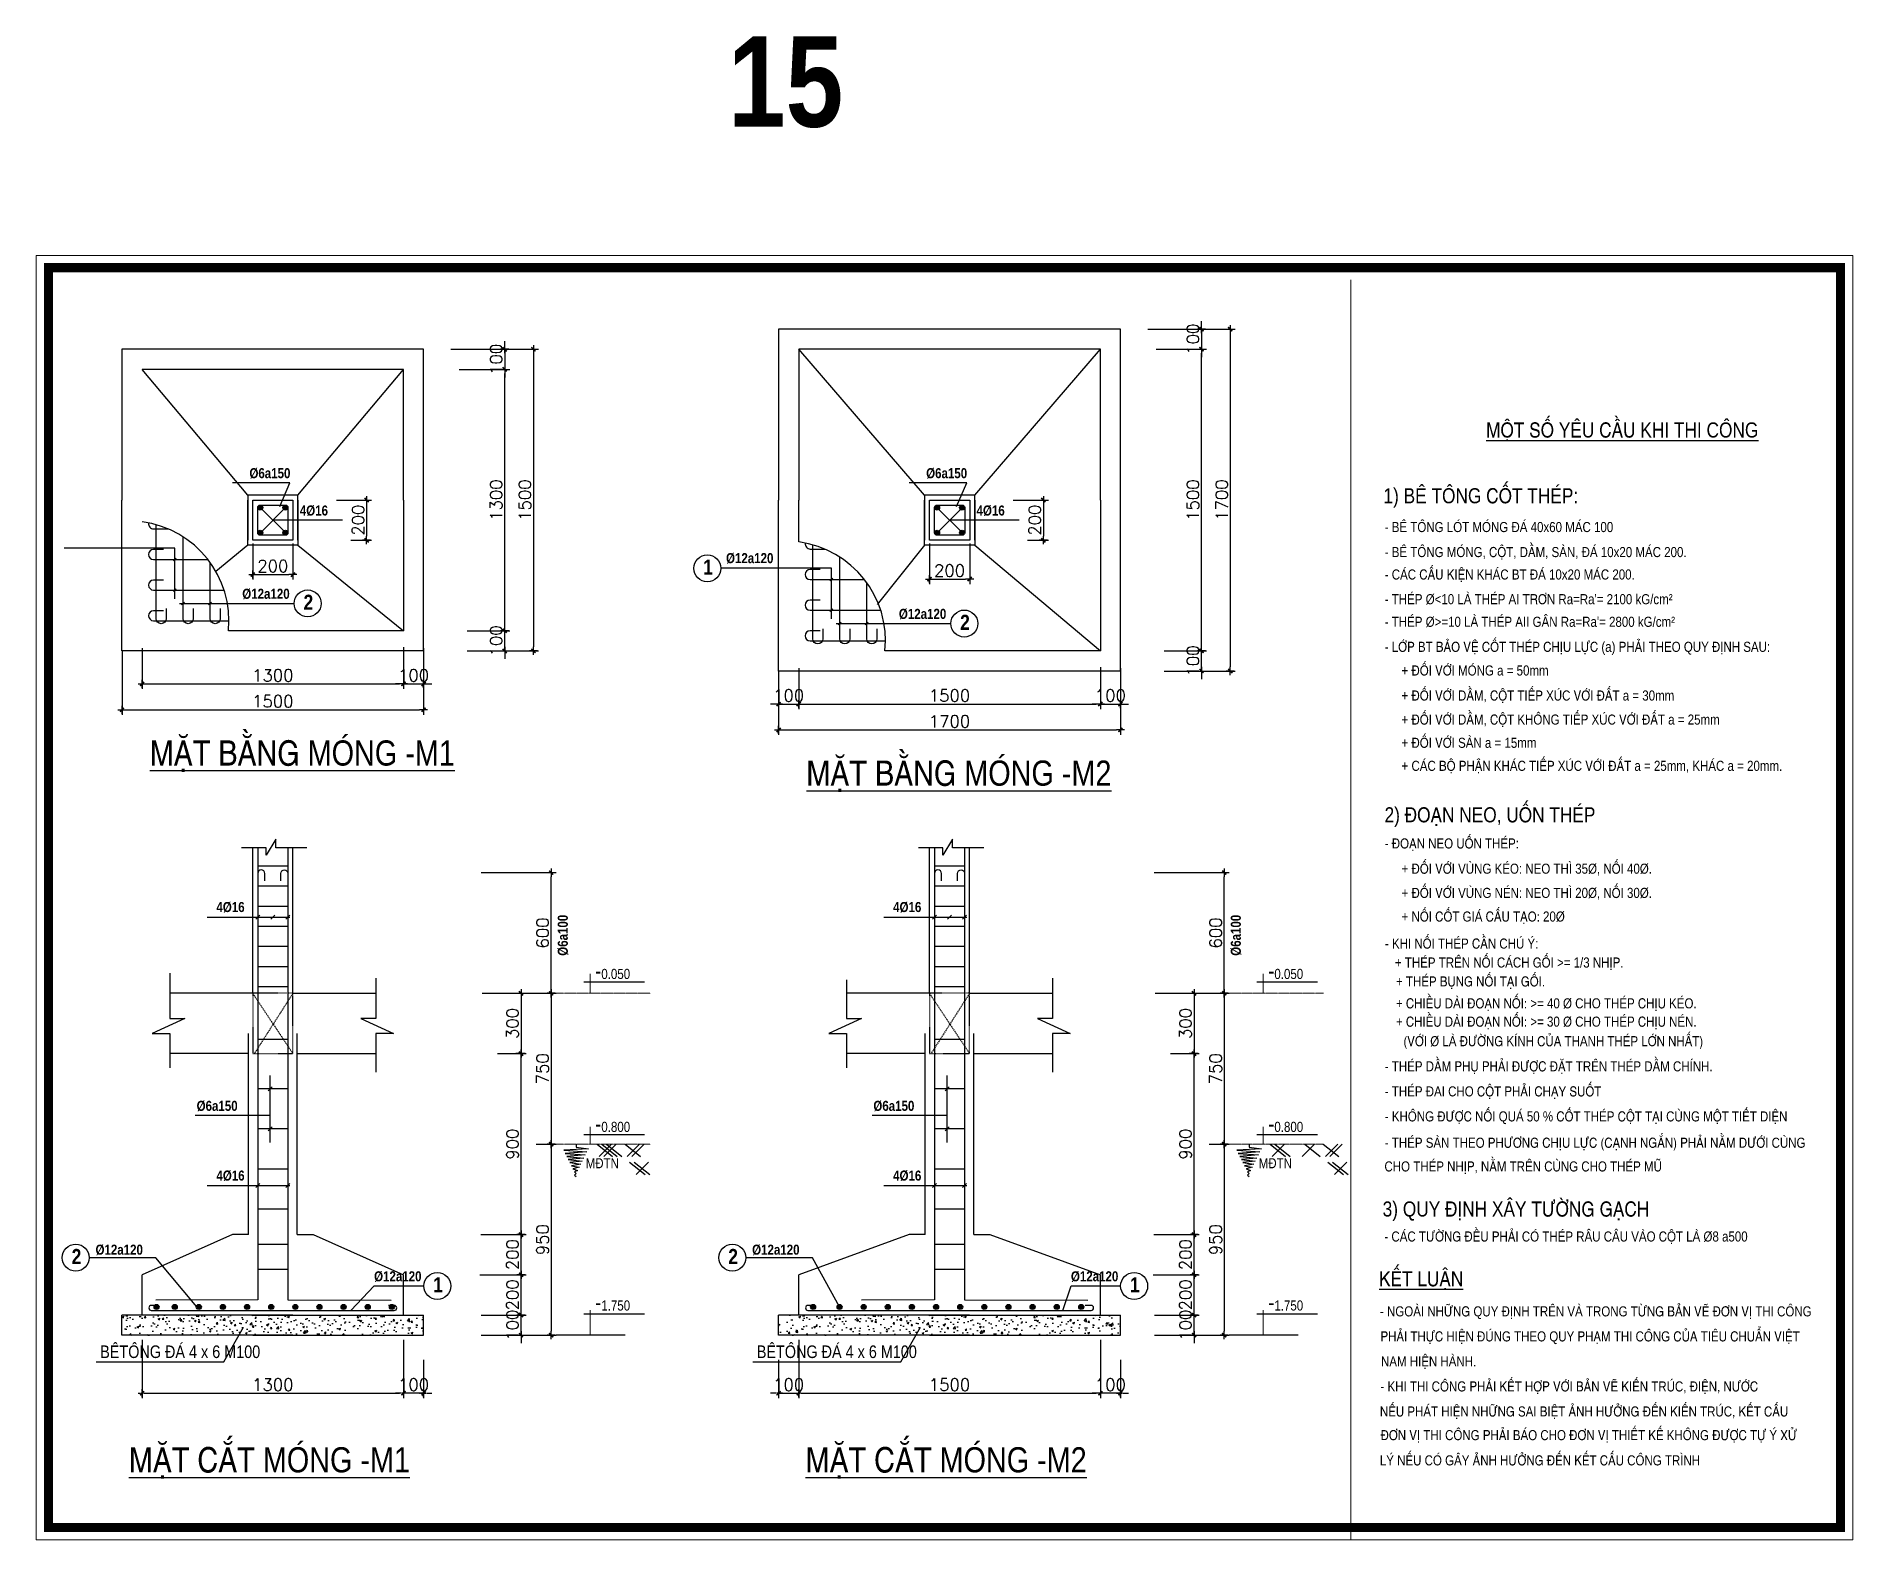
# Model space of a CAD drawing. Header units: millimetres. Extents: x 615730 to 2792744, y 139412 to 597571.
# Drawn here: x 1118758 to 1154888, y 280981 to 310885 of the extents above; entities that cross this region are included whole.
import ezdxf

# ---------------------------------------------------------------- set-up
doc = ezdxf.new("R2010")
doc.units = ezdxf.units.MM
doc.header["$MEASUREMENT"] = 0
doc.header["$PDMODE"] = 34
for name, pattern in [('CAPNUOC', [4, 2.5, -0.5, 0.5, -0.5]), ('HIDDEN', [0.375, 0.25, -0.125]), ('PHU', [4, 2, -2])]:
    doc.linetypes.add(name, pattern=pattern)
doc.layers.get('0').update_dxf_attribs({"lineweight": 5})
for name, color, linetype, lineweight in [('0.10_Thay', 5, 'Continuous', 20), ('KT', 148, 'Continuous', 18), ('thay', 7, 'Continuous', 15), ('TRUC', 155, 'CAPNUOC', 5)]:
    doc.layers.add(name, color=color, linetype=linetype, lineweight=lineweight)
for name, color, linetype in [('2C', 251, 'Continuous'), ('2H', 7, 'HIDDEN'), ('2L', 7, 'Continuous'), ('3L', 2, 'Continuous'), ('4L', 161, 'Continuous'), ('5L', 1, 'Continuous'), ('H', 252, 'Continuous')]:
    doc.layers.add(name, color=color, linetype=linetype)
doc.styles.add('500', font='', dxfattribs={"height": 500})
doc.styles.add('AVO', font='', dxfattribs={"height": 200})
doc.styles.add('romans', font='romans.shx', dxfattribs={"height": 240})
doc.styles.get("Standard").update_dxf_attribs({"font": ''})
doc.styles.add('UNIVER', font='')
doc.styles.add('VN', font='')
doc.styles.get('500').set_extended_font_data('VNI-Helve-Condense')
doc.styles.get('AVO').set_extended_font_data('VNI-Helve-Condense')
doc.styles.get('Standard').set_extended_font_data('VNI-Avo')
doc.styles.get('UNIVER').set_extended_font_data('VNI-Helve-Condense', bold=True)
doc.styles.get('VN').set_extended_font_data('VNI-Helve-Condense')
doc.dimstyles.new('25', dxfattribs={"dimtxt": 160, "dimasz": 80, "dimexe": 100, "dimexo": 0, "dimgap": 50, "dimtad": 1, "dimdec": 0, "dimlfac": 0.25, "dimdsep": 46, "dimtxsty": 'romans', "dimblk": ']', "dimcen": 50, "dimdle": 100, "dimclrd": 148, "dimclre": 148, "dimclrt": 2, "dimadec": 0, "dimazin": 0, "dimtfac": 0.4, "dimtdec": 0, "dimtix": 1, "dimtmove": 2, "dimatfit": 3, "dimldrblk": ']', "dimfxl": 1, "dimtvp": 0.004, "dimtolj": 1, "dimarcsym": 0})

msp = doc.modelspace()

# ---------------------------------------------------------------- texts
at = {"layer": '0.10_Thay', "insert": (1132516.6, 309059.1, -15.9), "char_height": 1800, "width": 79177.8, "attachment_point": 7}
msp.add_mtext('{\\fVNI-Helve-Condense|b1|i0|c0|p2;15}', dxfattribs=at)
at = {"layer": '2L'}
for s, height, style, p in [('%%UMOÄT SOÁ YEÂU CAÀU KHI THI COÂNG', 300, 'VN', (1147596.8, 302904.8)), ('Þ6a150', 200, 'UNIVER', (1122996.5, 302095.2, -15.9)), ('Þ6a150', 200, 'UNIVER', (1136457.9, 302095.2, -15.9)), ('1) BEÂ TOÂNG COÁT THEÙP:', 300, 'VN', (1145554.5, 301596.1)), ('4Þ16', 200, 'UNIVER', (1123999, 301352.7, -15.9)), ('4Þ16', 200, 'UNIVER', (1137460.4, 301352.7, -15.9)), ('- BEÂ TOÂNG LOÙT MOÙNG ÑAÙ 40x60 MAÙC 100', 200, 'VN', (1145579.8, 301023.9)), ('Þ12a120', 200, 'UNIVER', (1132477.1, 300405.5, -15.9)), ('- BEÂ TOÂNG MOÙNG, COÄT, DAÀM, SAØN, ÑAÙ 10x20 MAÙC 200.', 200, 'VN', (1145579.8, 300526.1)), ('1', 300, 'UNIVER', (1132025.2, 300177.3, -15.9)), ('- CAÙC CAÁU KIEÄN KHAÙC BT ÑAÙ 10x20 MAÙC 200.', 200, 'VN', (1145579.8, 300080)), ('Þ12a120', 200, 'UNIVER', (1122854.4, 299696.6, -15.9)), ('2', 300, 'UNIVER', (1124073.6, 299478.2, -15.9)), ("- THEÙP Þ<10 LAØ THEÙP AI TRÔN Ra=Ra'= 2100 kG/cm²", 200, 'VN', (1145579.8, 299588.8)), ('Þ12a120', 200, 'UNIVER', (1135915.8, 299296.6, -15.9)), ('2', 300, 'UNIVER', (1137135, 299078.2, -15.9)), ("- THEÙP Þ>=10 LAØ THEÙP AII GAÂN Ra=Ra'= 2800 kG/cm²", 200, 'VN', (1145579.8, 299138.9)), ('- LÔÙP BT BAÛO VEÄ COÁT THEÙP CHÒU LÖÏC (a) PHAÛI THEO QUY ÑÒNH SAU:', 200, 'VN', (1145579.8, 298641.1)), ('     + ÑOÁI VÔÙI MOÙNG a = 50mm', 200, 'VN', (1145595.8, 298170.4)), ('     + ÑOÁI VÔÙI DAÀM, COÄT TIEÁP XUÙC VÔÙI ÑAÁT a = 30mm', 200, 'VN', (1145595.8, 297672.6)), ('     + ÑOÁI VÔÙI DAÀM, COÄT KHOÂNG TIEÁP XUÙC VÔÙI ÑAÁT a = 25mm', 200, 'VN', (1145595.8, 297194.3)), ('     + ÑOÁI VÔÙI SAØN a = 15mm', 200, 'VN', (1145595.8, 296732.4)), ('     + CAÙC BOÄ PHAÄN KHAÙC TIEÁP XUÙC VÔÙI ÑAÁT a = 25mm, KHAÙC a = 20mm.', 200, 'VN', (1145595.8, 296274)), ('2) ÑOAÏN NEO, UOÁN THEÙP', 300, 'VN', (1145576.6, 295249.9)), ('- ÑOAÏN NEO UOÁN THEÙP:', 200, 'VN', (1145581, 294730.2)), ('     + ÑOÁI VÔÙI VUØNG KEÙO: NEO THÌ 35Þ, NOÁI 40Þ.', 200, 'VN', (1145597, 294228.2)), ('     + ÑOÁI VÔÙI VUØNG NEÙN: NEO THÌ 20Þ, NOÁI 30Þ.', 200, 'VN', (1145597, 293746.7)), ('4Þ16', 200, 'UNIVER', (1122340, 293465.5, -15.9)), ('4Þ16', 200, 'UNIVER', (1135801.4, 293465.5, -15.9)), ('     + NOÁI COÁT GIAÙ CAÁU TAÏO: 20Þ', 200, 'VN', (1145597, 293276.4)), ('- THEÙP DAÀM PHUÏ PHAÛI ÑÖÔÏC ÑAËT TREÂN THEÙP DAÀM CHÍNH.', 200, 'VN', (1145581, 290296.3)), ('- THEÙP ÑAI CHO COÄT PHAÛI CHAÏY SUOÁT', 200, 'VN', (1145581, 289798.5)), ('Þ6a150', 200, 'UNIVER', (1121946.6, 289510.7, -15.9)), ('Þ6a150', 200, 'UNIVER', (1135407.9, 289510.7, -15.9)), ('- KHOÂNG ÑÖÔÏC NOÁI QUAÙ 50 %%% COÁT THEÙP COÄT TAÏI CUØNG MOÄT TIEÁT DIEÄN', 200, 'VN', (1145581, 289300.7)), ('- THEÙP SAØN THEO PHÖÔNG CHÒU LÖÏC (CAÏNH NGAÉN) PHAÛI NAÈM DÖÔÙI CUØNG ', 200, 'VN', (1145581, 288776.7)), ('4Þ16', 200, 'UNIVER', (1122340, 288123.9, -15.9)), ('MÑTN', 200, 'AVO', (1129684.6, 288369.2, -15.9)), ('4Þ16', 200, 'UNIVER', (1135801.4, 288123.9, -15.9)), ('MÑTN', 200, 'AVO', (1143072.7, 288369.2, -15.9)), ('CHO THEÙP NHÒP, NAÈM TREÂN CUØNG CHO THEÙP MUÕ', 200, 'VN', (1145574.5, 288305.4)), ('3) QUY ÑÒNH XAÂY TÖÔØNG GAÏCH', 300, 'VN', (1145538.8, 287408.9)), ('- CAÙC TÖÔØNG ÑEÀU PHAÛI COÙ THEÙP RAÂU CAÂU VAØO COÄT LAØ Þ8 a500', 200, 'VN', (1145573, 286912)), ('2', 300, 'UNIVER', (1119461.1, 286464.1, -15.9)), ('Þ12a120', 200, 'UNIVER', (1119935.1, 286649.9, -15.9)), ('2', 300, 'UNIVER', (1132522.5, 286464.1, -15.9)), ('Þ12a120', 200, 'UNIVER', (1132996.5, 286649.9, -15.9)), ('Þ12a120', 200, 'UNIVER', (1125476.7, 286119.6, -15.9)), ('1', 300, 'UNIVER', (1126653, 285901.2, -15.9)), ('Þ12a120', 200, 'UNIVER', (1139338, 286119.6, -15.9)), ('1', 300, 'UNIVER', (1140514.4, 285901.2, -15.9)), ('%%UKEÁT LUAÄN', 300, 'VN', (1145466.7, 286021.5)), ('- NGOAØI NHÖÕNG QUY ÑÒNH TREÂN VAØ TRONG TÖØNG BAÛN VEÕ ÑÔN VÒ THI COÂNG', 200, 'VN', (1145485, 285422.7)), ('PHAÛI THÖÏC HIEÄN ÑUÙNG THEO QUY PHAÏM THI COÂNG CUÛA TIEÂU CHUAÅN VIEÄT', 200, 'VN', (1145495.4, 284924.9)), ('BEÂTOÂNG ÑAÙ 4 x 6 M100', 250, 'AVO', (1120028.4, 284594.5, -15.9)), ('BEÂTOÂNG ÑAÙ 4 x 6 M100', 250, 'AVO', (1133089.7, 284594.5, -15.9)), ('NAM HIEÄN HAØNH.', 200, 'VN', (1145505.8, 284427.1)), ('- KHI THI COÂNG PHAÛI KEÁT HÔÏP VÔÙI BAÛN VEÕ KIEÁN TRUÙC, ÑIEÄN, NÖÔÙC', 200, 'VN', (1145495.4, 283929.3)), ('NEÁU PHAÙT HIEÄN NHÖÕNG SAI BIEÄT AÛNH HÖÔÛNG ÑEÁN KIEÁN TRUÙC, KEÁT CAÁU', 200, 'VN', (1145484.3, 283431.5)), ('ÑÔN VÒ THI COÂNG PHAÛI BAÙO CHO ÑÔN VÒ THIEÁT KEÁ KHOÂNG ÑÖÔÏC TÖÏ YÙ XÖÛ', 200, 'VN', (1145497.5, 282960.8)), ('LYÙ NEÁU COÙ GAÂY AÛNH HÖÔÛNG ÑEÁN KEÁT CAÁU COÂNG TRÌNH', 200, 'VN', (1145483.6, 282458.8))]:
    msp.add_text(s, height=height, dxfattribs=dict(at, style=style)).set_placement(p)
at = {"layer": '2L', "style": 'UNIVER'}
for p in [(1129329.3, 292595.6, -15.9), (1142717.3, 292595.6, -15.9)]:
    msp.add_text('Þ6a100', height=200, rotation=90, dxfattribs=at).set_placement(p)
at = {"layer": '2L', "lineweight": -2, "style": 'VN'}
for s, p in [('- KHI NOÁI THEÙP CAÀN CHUÙ YÙ:', (1145584.3, 292738.6)), ('+ THEÙP TREÂN NOÁI CAÙCH GOÁI >= 1/3 NHÒP.', (1145782.6, 292361.6)), ('+ THEÙP BUÏNG NOÁI TAÏI GOÁI.', (1145803, 291985.2)), ('+ CHIEÀU DAØI ÑOAÏN NOÁI: >= 40 %%222 CHO THEÙP CHÒU KEÙO.', (1145803, 291549.7)), ('+ CHIEÀU DAØI ÑOAÏN NOÁI: >= 30 %%222 CHO THEÙP CHÒU NEÙN.', (1145803, 291185.7)), ('(VÔÙI Þ LAØ ÑÖÔØNG KÍNH CUÛA THANH THEÙP LÔÙN NHAÁT)', (1145951.5, 290797))]:
    msp.add_text(s, height=200, dxfattribs=at).set_placement(p)
at = {"layer": '2L', "char_height": 325, "attachment_point": 1, "style": '500'}
for s, insert in [('-{\\H0.6154x;0.050}', (1129872.3, 292459.6, -15.9)), ('-{\\H0.6154x;0.050}', (1143260.4, 292459.6, -15.9)), ('-{\\H0.6154x;0.800}', (1129872.3, 289417.2, -15.9)), ('-{\\H0.6154x;0.800}', (1143260.4, 289417.2, -15.9)), ('-{\\H0.6154x;1.750}', (1129872.3, 285864.7, -15.9)), ('-{\\H0.6154x;1.750}', (1143260.4, 285864.7, -15.9))]:
    msp.add_mtext(s, dxfattribs=dict(at, insert=insert))
at = {"layer": '5L', "style": 'AVO'}
for s, p in [('%%UMAËT BAÈNG MOÙNG -M1', (1121014.1, 296379.1, -15.9)), ('%%UMAËT BAÈNG MOÙNG -M2', (1134075.5, 295979.1, -15.9)), ('%%UMAËT CAÉT MOÙNG -M1', (1120598.7, 282320.1, -15.9)), ('%%UMAËT CAÉT MOÙNG -M2', (1134060.1, 282320.1, -15.9))]:
    msp.add_text(s, height=500, dxfattribs=at).set_placement(p)

# ---------------------------------------------------------------- blocks, each defined once
blk = doc.blocks.new(']')
for p, q in [((1, 0), (-1, 0)), ((0, 1), (0, -1))]:
    blk.add_line(p, q)
at = {"color": 9, "const_width": 0.4}
blk.add_lwpolyline([(-0.51, -0.51), (0.51, 0.51)], dxfattribs=at)
blk = doc.blocks.new('*D788')
at = {"layer": '2L', "color": 148, "lineweight": -2, "transparency": 16777216}
for p, q in [((1124727, 301660), (1125428, 301660)), ((1125328, 301580), (1125328, 300940)), ((1125016, 300860), (1125428, 300860))]:
    blk.add_line(p, q, dxfattribs=at)
at = {"layer": 'DEFPOINTS', "color": 0, "transparency": 16777216}
for p in [(1124727, 301660), (1125016, 300860), (1125328, 300860)]:
    blk.add_point(p, dxfattribs=at)
at = {"layer": '2L', "color": 148, "lineweight": -2, "transparency": 16777216, "xscale": 80, "yscale": 80, "zscale": 80}
for p, rotation in [((1125328, 301660), 90), ((1125328, 300860), 270)]:
    blk.add_blockref(']', p, dxfattribs=dict(at, rotation=rotation))
at = {"layer": '2L', "color": 2, "transparency": 16777216, "insert": (1125158, 301260), "char_height": 240, "attachment_point": 5, "rotation": 90, "style": 'romans'}
blk.add_mtext('\\A1;200', dxfattribs=at)
blk = doc.blocks.new('*D789')
at = {"layer": '2L', "color": 148, "lineweight": -2, "transparency": 16777216}
for p, q in [((1126062, 298735), (1126062, 297903)), ((1126462, 298717), (1126462, 297903)), ((1125982, 298003), (1125902, 298003)), ((1126062, 298003), (1126462, 298003)), ((1126542, 298003), (1126622, 298003))]:
    blk.add_line(p, q, dxfattribs=at)
at = {"layer": 'DEFPOINTS', "color": 0, "transparency": 16777216}
for p in [(1126062, 298735), (1126462, 298717), (1126462, 298003)]:
    blk.add_point(p, dxfattribs=at)
at = {"layer": '2L', "color": 148, "lineweight": -2, "transparency": 16777216, "xscale": 80, "yscale": 80, "zscale": 80}
blk.add_blockref(']', (1126062, 298003), dxfattribs=at)
at = {"layer": '2L', "color": 148, "lineweight": -2, "transparency": 16777216, "xscale": 80, "yscale": 80, "zscale": 80, "rotation": 180}
blk.add_blockref(']', (1126462, 298003), dxfattribs=at)
at = {"layer": '2L', "color": 2, "transparency": 16777216, "insert": (1126262, 298173), "char_height": 240, "attachment_point": 5, "style": 'romans'}
blk.add_mtext('\\A1;100', dxfattribs=at)
blk = doc.blocks.new('*D790')
at = {"layer": '2L', "color": 148, "lineweight": -2, "transparency": 16777216}
for p, q in [((1123063, 300799), (1123063, 300077)), ((1123863, 300799), (1123863, 300077)), ((1123143, 300177), (1123783, 300177))]:
    blk.add_line(p, q, dxfattribs=at)
at = {"layer": 'DEFPOINTS', "color": 0, "transparency": 16777216}
for p in [(1123063, 300799), (1123863, 300799), (1123863, 300177)]:
    blk.add_point(p, dxfattribs=at)
at = {"layer": '2L', "color": 148, "lineweight": -2, "transparency": 16777216, "xscale": 80, "yscale": 80, "zscale": 80, "rotation": 180}
blk.add_blockref(']', (1123063, 300177), dxfattribs=at)
at = {"layer": '2L', "color": 148, "lineweight": -2, "transparency": 16777216, "xscale": 80, "yscale": 80, "zscale": 80}
blk.add_blockref(']', (1123863, 300177), dxfattribs=at)
at = {"layer": '2L', "color": 2, "transparency": 16777216, "insert": (1123463, 300347), "char_height": 240, "attachment_point": 5, "style": 'romans'}
blk.add_mtext('\\A1;200', dxfattribs=at)
blk = doc.blocks.new('*D791')
at = {"layer": '2L', "color": 148, "lineweight": -2, "transparency": 16777216}
for p, q in [((1128074, 299140), (1128074, 299220)), ((1127330, 299060), (1128174, 299060)), ((1128074, 298660), (1128074, 299060)), ((1127330, 298660), (1128174, 298660)), ((1128074, 298580), (1128074, 298500))]:
    blk.add_line(p, q, dxfattribs=at)
at = {"layer": 'DEFPOINTS', "color": 0, "transparency": 16777216}
for p in [(1127330, 299060), (1128074, 299060), (1127330, 298660)]:
    blk.add_point(p, dxfattribs=at)
at = {"layer": '2L', "color": 148, "lineweight": -2, "transparency": 16777216, "xscale": 80, "yscale": 80, "zscale": 80}
for p, rotation in [((1128074, 299060), 270), ((1128074, 298660), 90)]:
    blk.add_blockref(']', p, dxfattribs=dict(at, rotation=rotation))
at = {"layer": '2L', "color": 2, "transparency": 16777216, "insert": (1127904, 298860), "char_height": 240, "attachment_point": 5, "rotation": 90, "style": 'romans'}
blk.add_mtext('\\A1;100', dxfattribs=at)
blk = doc.blocks.new('*D792')
at = {"layer": '2L', "color": 148, "lineweight": -2, "transparency": 16777216}
for p, q in [((1127170, 304260), (1128174, 304260)), ((1128074, 299140), (1128074, 304180)), ((1127330, 299060), (1128174, 299060))]:
    blk.add_line(p, q, dxfattribs=at)
at = {"layer": 'DEFPOINTS', "color": 0, "transparency": 16777216}
for p in [(1127170, 304260), (1128074, 304260), (1127330, 299060)]:
    blk.add_point(p, dxfattribs=at)
at = {"layer": '2L', "color": 148, "lineweight": -2, "transparency": 16777216, "xscale": 80, "yscale": 80, "zscale": 80}
for p, rotation in [((1128074, 304260), 90), ((1128074, 299060), 270)]:
    blk.add_blockref(']', p, dxfattribs=dict(at, rotation=rotation))
at = {"layer": '2L', "color": 2, "transparency": 16777216, "insert": (1127904, 301660), "char_height": 240, "attachment_point": 5, "rotation": 90, "style": 'romans'}
blk.add_mtext('\\A1;1300', dxfattribs=at)
blk = doc.blocks.new('*D793')
at = {"layer": '2L', "color": 148, "lineweight": -2, "transparency": 16777216}
for p, q in [((1127004, 304660), (1128746, 304660)), ((1128646, 304580), (1128646, 298740)), ((1128174, 298660), (1128746, 298660))]:
    blk.add_line(p, q, dxfattribs=at)
at = {"layer": 'DEFPOINTS', "color": 0, "transparency": 16777216}
for p in [(1127004, 304660), (1128174, 298660), (1128646, 298660)]:
    blk.add_point(p, dxfattribs=at)
at = {"layer": '2L', "color": 148, "lineweight": -2, "transparency": 16777216, "xscale": 80, "yscale": 80, "zscale": 80}
for p, rotation in [((1128646, 304660), 90), ((1128646, 298660), 270)]:
    blk.add_blockref(']', p, dxfattribs=dict(at, rotation=rotation))
at = {"layer": '2L', "color": 2, "transparency": 16777216, "insert": (1128476, 301660), "char_height": 240, "attachment_point": 5, "rotation": 90, "style": 'romans'}
blk.add_mtext('\\A1;1500', dxfattribs=at)
blk = doc.blocks.new('*D794')
at = {"layer": '2L', "color": 148, "lineweight": -2, "transparency": 16777216}
for p, q in [((1120462, 298660), (1120462, 297388)), ((1126462, 298660), (1126462, 297388)), ((1120542, 297488), (1126382, 297488))]:
    blk.add_line(p, q, dxfattribs=at)
at = {"layer": 'DEFPOINTS', "color": 0, "transparency": 16777216}
for p in [(1120462, 298660), (1126462, 298660), (1126462, 297488)]:
    blk.add_point(p, dxfattribs=at)
at = {"layer": '2L', "color": 148, "lineweight": -2, "transparency": 16777216, "xscale": 80, "yscale": 80, "zscale": 80, "rotation": 180}
blk.add_blockref(']', (1120462, 297488), dxfattribs=at)
at = {"layer": '2L', "color": 148, "lineweight": -2, "transparency": 16777216, "xscale": 80, "yscale": 80, "zscale": 80}
blk.add_blockref(']', (1126462, 297488), dxfattribs=at)
at = {"layer": '2L', "color": 2, "transparency": 16777216, "insert": (1123462, 297658), "char_height": 240, "attachment_point": 5, "style": 'romans'}
blk.add_mtext('\\A1;1500', dxfattribs=at)
blk = doc.blocks.new('*D795')
at = {"layer": '2L', "color": 148, "lineweight": -2, "transparency": 16777216}
for p, q in [((1120862, 298717), (1120862, 297903)), ((1126062, 298735), (1126062, 297903)), ((1120942, 298003), (1125982, 298003))]:
    blk.add_line(p, q, dxfattribs=at)
at = {"layer": 'DEFPOINTS', "color": 0, "transparency": 16777216}
for p in [(1120862, 298717), (1126062, 298735), (1126062, 298003)]:
    blk.add_point(p, dxfattribs=at)
at = {"layer": '2L', "color": 148, "lineweight": -2, "transparency": 16777216, "xscale": 80, "yscale": 80, "zscale": 80, "rotation": 180}
blk.add_blockref(']', (1120862, 298003), dxfattribs=at)
at = {"layer": '2L', "color": 148, "lineweight": -2, "transparency": 16777216, "xscale": 80, "yscale": 80, "zscale": 80}
blk.add_blockref(']', (1126062, 298003), dxfattribs=at)
at = {"layer": '2L', "color": 2, "transparency": 16777216, "insert": (1123462, 298173), "char_height": 240, "attachment_point": 5, "style": 'romans'}
blk.add_mtext('\\A1;1300', dxfattribs=at)
blk = doc.blocks.new('*D796')
at = {"layer": '2L', "color": 148, "lineweight": -2, "transparency": 16777216}
for p, q in [((1127544, 304660), (1128174, 304660)), ((1128074, 304740), (1128074, 304820)), ((1128074, 304660), (1128074, 304260)), ((1127544, 304260), (1128174, 304260)), ((1128074, 304180), (1128074, 304100))]:
    blk.add_line(p, q, dxfattribs=at)
at = {"layer": 'DEFPOINTS', "color": 0, "transparency": 16777216}
for p in [(1127544, 304660), (1127544, 304260), (1128074, 304260)]:
    blk.add_point(p, dxfattribs=at)
at = {"layer": '2L', "color": 148, "lineweight": -2, "transparency": 16777216, "xscale": 80, "yscale": 80, "zscale": 80}
for p, rotation in [((1128074, 304660), 270), ((1128074, 304260), 90)]:
    blk.add_blockref(']', p, dxfattribs=dict(at, rotation=rotation))
at = {"layer": '2L', "color": 2, "transparency": 16777216, "insert": (1127904, 304460), "char_height": 240, "attachment_point": 5, "rotation": 90, "style": 'romans'}
blk.add_mtext('\\A1;100', dxfattribs=at)
blk = doc.blocks.new('*D797')
at = {"layer": '2L', "color": 148, "lineweight": -2, "transparency": 16777216}
for p, q in [((1127929, 290649), (1128499, 290649)), ((1128399, 287129), (1128399, 290569)), ((1127599, 287049), (1128499, 287049))]:
    blk.add_line(p, q, dxfattribs=at)
at = {"layer": 'DEFPOINTS', "color": 0, "transparency": 16777216}
for p in [(1127929, 290649), (1128399, 290649), (1127599, 287049)]:
    blk.add_point(p, dxfattribs=at)
at = {"layer": '2L', "color": 148, "lineweight": -2, "transparency": 16777216, "xscale": 80, "yscale": 80, "zscale": 80}
for p, rotation in [((1128399, 290649), 90), ((1128399, 287049), 270)]:
    blk.add_blockref(']', p, dxfattribs=dict(at, rotation=rotation))
at = {"layer": '2L', "color": 2, "transparency": 16777216, "insert": (1128229, 288849), "char_height": 240, "attachment_point": 5, "rotation": 90, "style": 'romans'}
blk.add_mtext('\\A1;900', dxfattribs=at)
blk = doc.blocks.new('*D798')
at = {"layer": '2L', "color": 148, "lineweight": -2, "transparency": 16777216}
for p, q in [((1127609, 285449), (1128499, 285449)), ((1128399, 285529), (1128399, 285609)), ((1128399, 285049), (1128399, 285449)), ((1127609, 285049), (1128499, 285049)), ((1128399, 284969), (1128399, 284889))]:
    blk.add_line(p, q, dxfattribs=at)
at = {"layer": 'DEFPOINTS', "color": 0, "transparency": 16777216}
for p in [(1127609, 285449), (1128399, 285449), (1127609, 285049)]:
    blk.add_point(p, dxfattribs=at)
at = {"layer": '2L', "color": 148, "lineweight": -2, "transparency": 16777216, "xscale": 80, "yscale": 80, "zscale": 80}
for p, rotation in [((1128399, 285449), 270), ((1128399, 285049), 90)]:
    blk.add_blockref(']', p, dxfattribs=dict(at, rotation=rotation))
at = {"layer": '2L', "color": 2, "transparency": 16777216, "insert": (1128229, 285249), "char_height": 240, "attachment_point": 5, "rotation": 90, "style": 'romans'}
blk.add_mtext('\\A1;100', dxfattribs=at)
blk = doc.blocks.new('*D799')
at = {"layer": '2L', "color": 148, "lineweight": -2, "transparency": 16777216}
for p, q in [((1128699, 288849), (1129099, 288849)), ((1128999, 288769), (1128999, 285129)), ((1127909, 285049), (1129099, 285049))]:
    blk.add_line(p, q, dxfattribs=at)
at = {"layer": 'DEFPOINTS', "color": 0, "transparency": 16777216}
for p in [(1128699, 288849), (1127909, 285049), (1128999, 285049)]:
    blk.add_point(p, dxfattribs=at)
at = {"layer": '2L', "color": 148, "lineweight": -2, "transparency": 16777216, "xscale": 80, "yscale": 80, "zscale": 80}
for p, rotation in [((1128999, 288849), 90), ((1128999, 285049), 270)]:
    blk.add_blockref(']', p, dxfattribs=dict(at, rotation=rotation))
at = {"layer": '2L', "color": 2, "transparency": 16777216, "insert": (1128829, 286949), "char_height": 240, "attachment_point": 5, "rotation": 90, "style": 'romans'}
blk.add_mtext('\\A1;950', dxfattribs=at)
blk = doc.blocks.new('*D800')
at = {"layer": '2L', "color": 148, "lineweight": -2, "transparency": 16777216}
for p, q in [((1127599, 287049), (1128499, 287049)), ((1128399, 286330), (1128399, 286969)), ((1127583, 286250), (1128499, 286250))]:
    blk.add_line(p, q, dxfattribs=at)
at = {"layer": 'DEFPOINTS', "color": 0, "transparency": 16777216}
for p in [(1127599, 287049), (1128399, 287049), (1127583, 286250)]:
    blk.add_point(p, dxfattribs=at)
at = {"layer": '2L', "color": 148, "lineweight": -2, "transparency": 16777216, "xscale": 80, "yscale": 80, "zscale": 80}
for p, rotation in [((1128399, 287049), 90), ((1128399, 286250), 270)]:
    blk.add_blockref(']', p, dxfattribs=dict(at, rotation=rotation))
at = {"layer": '2L', "color": 2, "transparency": 16777216, "insert": (1128229, 286650), "char_height": 240, "attachment_point": 5, "rotation": 90, "style": 'romans'}
blk.add_mtext('\\A1;200', dxfattribs=at)
blk = doc.blocks.new('*D801')
at = {"layer": '2L', "color": 148, "lineweight": -2, "transparency": 16777216}
for p, q in [((1127583, 286250), (1128499, 286250)), ((1128399, 285529), (1128399, 286170)), ((1127609, 285449), (1128499, 285449))]:
    blk.add_line(p, q, dxfattribs=at)
at = {"layer": 'DEFPOINTS', "color": 0, "transparency": 16777216}
for p in [(1127583, 286250), (1128399, 286250), (1127609, 285449)]:
    blk.add_point(p, dxfattribs=at)
at = {"layer": '2L', "color": 148, "lineweight": -2, "transparency": 16777216, "xscale": 80, "yscale": 80, "zscale": 80}
for p, rotation in [((1128399, 286250), 90), ((1128399, 285449), 270)]:
    blk.add_blockref(']', p, dxfattribs=dict(at, rotation=rotation))
at = {"layer": '2L', "color": 2, "transparency": 16777216, "insert": (1128229, 285850), "char_height": 240, "attachment_point": 5, "rotation": 90, "style": 'romans'}
blk.add_mtext('\\A1;200', dxfattribs=at)
blk = doc.blocks.new('*D802')
at = {"layer": '2L', "color": 148, "lineweight": -2, "transparency": 16777216}
for p, q in [((1127624, 291849), (1128499, 291849)), ((1128399, 291769), (1128399, 290729)), ((1128399, 290649), (1128299, 290649))]:
    blk.add_line(p, q, dxfattribs=at)
at = {"layer": 'DEFPOINTS', "color": 0, "transparency": 16777216}
for p in [(1127624, 291849), (1128399, 290649), (1128399, 290649)]:
    blk.add_point(p, dxfattribs=at)
at = {"layer": '2L', "color": 148, "lineweight": -2, "transparency": 16777216, "xscale": 80, "yscale": 80, "zscale": 80}
for p, rotation in [((1128399, 291849), 90), ((1128399, 290649), 270)]:
    blk.add_blockref(']', p, dxfattribs=dict(at, rotation=rotation))
at = {"layer": '2L', "color": 2, "transparency": 16777216, "insert": (1128229, 291249), "char_height": 240, "attachment_point": 5, "rotation": 90, "style": 'romans'}
blk.add_mtext('\\A1;300', dxfattribs=at)
blk = doc.blocks.new('*D803')
at = {"layer": '2L', "color": 148, "lineweight": -2, "transparency": 16777216}
for p, q in [((1127604, 294249), (1129099, 294249)), ((1128999, 291929), (1128999, 294169)), ((1127624, 291849), (1129099, 291849))]:
    blk.add_line(p, q, dxfattribs=at)
at = {"layer": 'DEFPOINTS', "color": 0, "transparency": 16777216}
for p in [(1127604, 294249), (1128999, 294249), (1127624, 291849)]:
    blk.add_point(p, dxfattribs=at)
at = {"layer": '2L', "color": 148, "lineweight": -2, "transparency": 16777216, "xscale": 80, "yscale": 80, "zscale": 80}
for p, rotation in [((1128999, 294249), 90), ((1128999, 291849), 270)]:
    blk.add_blockref(']', p, dxfattribs=dict(at, rotation=rotation))
at = {"layer": '2L', "color": 2, "transparency": 16777216, "insert": (1128829, 293049), "char_height": 240, "attachment_point": 5, "rotation": 90, "style": 'romans'}
blk.add_mtext('\\A1;600', dxfattribs=at)
blk = doc.blocks.new('_Oblique')
at = {"color": 0, "linetype": 'ByBlock', "lineweight": -2}
blk.add_line((-0.5, -0.5), (0.5, 0.5), dxfattribs=at)
blk = doc.blocks.new('*D804')
at = {"layer": '2H', "color": 148, "linetype": 'ByBlock', "lineweight": -2, "transparency": 16777216}
for p, q in [((1120862, 284959), (1120862, 283794)), ((1126062, 284959), (1126062, 283794)), ((1120942, 283894), (1125982, 283894))]:
    blk.add_line(p, q, dxfattribs=at)
at = {"layer": 'DEFPOINTS', "color": 0, "linetype": 'ByBlock', "transparency": 16777216}
for p in [(1120862, 284959), (1126062, 284959), (1126062, 283894)]:
    blk.add_point(p, dxfattribs=at)
at = {"layer": '2H', "color": 148, "linetype": 'ByBlock', "lineweight": -2, "transparency": 16777216, "xscale": 80, "yscale": 80, "zscale": 80, "rotation": 180}
blk.add_blockref(']', (1120862, 283894), dxfattribs=at)
at = {"layer": '2H', "color": 148, "linetype": 'ByBlock', "lineweight": -2, "transparency": 16777216, "xscale": 80, "yscale": 80, "zscale": 80}
blk.add_blockref(']', (1126062, 283894), dxfattribs=at)
at = {"layer": '2H', "color": 2, "linetype": 'ByBlock', "transparency": 16777216, "insert": (1123462, 284064), "char_height": 240, "attachment_point": 5, "style": 'romans'}
blk.add_mtext('\\A1;1300', dxfattribs=at)
blk = doc.blocks.new('*D805')
at = {"layer": '2H', "color": 148, "linetype": 'ByBlock', "lineweight": -2, "transparency": 16777216}
for p, q in [((1126062, 284559), (1126062, 283794)), ((1126462, 284559), (1126462, 283794)), ((1125982, 283894), (1125902, 283894)), ((1126462, 283894), (1126062, 283894)), ((1126542, 283894), (1126622, 283894))]:
    blk.add_line(p, q, dxfattribs=at)
at = {"layer": 'DEFPOINTS', "color": 0, "linetype": 'ByBlock', "transparency": 16777216}
for p in [(1126062, 284559), (1126462, 284559), (1126062, 283894)]:
    blk.add_point(p, dxfattribs=at)
at = {"layer": '2H', "color": 148, "linetype": 'ByBlock', "lineweight": -2, "transparency": 16777216, "xscale": 80, "yscale": 80, "zscale": 80}
blk.add_blockref(']', (1126062, 283894), dxfattribs=at)
at = {"layer": '2H', "color": 148, "linetype": 'ByBlock', "lineweight": -2, "transparency": 16777216, "xscale": 80, "yscale": 80, "zscale": 80, "rotation": 180}
blk.add_blockref(']', (1126462, 283894), dxfattribs=at)
at = {"layer": '2H', "color": 2, "linetype": 'ByBlock', "transparency": 16777216, "insert": (1126262, 284064), "char_height": 240, "attachment_point": 5, "style": 'romans'}
blk.add_mtext('\\A1;100', dxfattribs=at)
blk = doc.blocks.new('*D806')
at = {"layer": '2L', "color": 148, "lineweight": -2, "transparency": 16777216}
for p, q in [((1128154, 291849), (1129099, 291849)), ((1128999, 291769), (1128999, 288929)), ((1128699, 288849), (1129099, 288849))]:
    blk.add_line(p, q, dxfattribs=at)
at = {"layer": 'DEFPOINTS', "color": 0, "transparency": 16777216}
for p in [(1128154, 291849), (1128699, 288849), (1128999, 288849)]:
    blk.add_point(p, dxfattribs=at)
at = {"layer": '2L', "color": 148, "lineweight": -2, "transparency": 16777216, "xscale": 80, "yscale": 80, "zscale": 80}
for p, rotation in [((1128999, 291849), 90), ((1128999, 288849), 270)]:
    blk.add_blockref(']', p, dxfattribs=dict(at, rotation=rotation))
at = {"layer": '2L', "color": 2, "transparency": 16777216, "insert": (1128829, 290349), "char_height": 240, "attachment_point": 5, "rotation": 90, "style": 'romans'}
blk.add_mtext('\\A1;750', dxfattribs=at)
blk = doc.blocks.new('*D807')
at = {"layer": '2L', "color": 148, "lineweight": -2, "transparency": 16777216}
for p, q in [((1133523, 298117), (1133523, 297503)), ((1133923, 298317), (1133923, 297503)), ((1133443, 297603), (1133363, 297603)), ((1133523, 297603), (1133923, 297603)), ((1134003, 297603), (1134083, 297603))]:
    blk.add_line(p, q, dxfattribs=at)
at = {"layer": 'DEFPOINTS', "color": 0, "transparency": 16777216}
for p in [(1133523, 298117), (1133923, 298317), (1133923, 297603)]:
    blk.add_point(p, dxfattribs=at)
at = {"layer": '2L', "color": 148, "lineweight": -2, "transparency": 16777216, "xscale": 80, "yscale": 80, "zscale": 80}
blk.add_blockref(']', (1133523, 297603), dxfattribs=at)
at = {"layer": '2L', "color": 148, "lineweight": -2, "transparency": 16777216, "xscale": 80, "yscale": 80, "zscale": 80, "rotation": 180}
blk.add_blockref(']', (1133923, 297603), dxfattribs=at)
at = {"layer": '2L', "color": 2, "transparency": 16777216, "insert": (1133723, 297773), "char_height": 240, "attachment_point": 5, "style": 'romans'}
blk.add_mtext('\\A1;100', dxfattribs=at)
blk = doc.blocks.new('*D808')
at = {"layer": '2L', "color": 148, "lineweight": -2, "transparency": 16777216}
for p, q in [((1138189, 301660), (1138889, 301660)), ((1138789, 301580), (1138789, 300940)), ((1138477, 300860), (1138889, 300860))]:
    blk.add_line(p, q, dxfattribs=at)
at = {"layer": 'DEFPOINTS', "color": 0, "transparency": 16777216}
for p in [(1138189, 301660), (1138477, 300860), (1138789, 300860)]:
    blk.add_point(p, dxfattribs=at)
at = {"layer": '2L', "color": 148, "lineweight": -2, "transparency": 16777216, "xscale": 80, "yscale": 80, "zscale": 80}
for p, rotation in [((1138789, 301660), 90), ((1138789, 300860), 270)]:
    blk.add_blockref(']', p, dxfattribs=dict(at, rotation=rotation))
at = {"layer": '2L', "color": 2, "transparency": 16777216, "insert": (1138619, 301260), "char_height": 240, "attachment_point": 5, "rotation": 90, "style": 'romans'}
blk.add_mtext('\\A1;200', dxfattribs=at)
blk = doc.blocks.new('*D809')
at = {"layer": '2L', "color": 148, "lineweight": -2, "transparency": 16777216}
for p, q in [((1139923, 298335), (1139923, 297503)), ((1140323, 298317), (1140323, 297503)), ((1139843, 297603), (1139763, 297603)), ((1139923, 297603), (1140323, 297603)), ((1140403, 297603), (1140483, 297603))]:
    blk.add_line(p, q, dxfattribs=at)
at = {"layer": 'DEFPOINTS', "color": 0, "transparency": 16777216}
for p in [(1139923, 298335), (1140323, 298317), (1140323, 297603)]:
    blk.add_point(p, dxfattribs=at)
at = {"layer": '2L', "color": 148, "lineweight": -2, "transparency": 16777216, "xscale": 80, "yscale": 80, "zscale": 80}
blk.add_blockref(']', (1139923, 297603), dxfattribs=at)
at = {"layer": '2L', "color": 148, "lineweight": -2, "transparency": 16777216, "xscale": 80, "yscale": 80, "zscale": 80, "rotation": 180}
blk.add_blockref(']', (1140323, 297603), dxfattribs=at)
at = {"layer": '2L', "color": 2, "transparency": 16777216, "insert": (1140123, 297773), "char_height": 240, "attachment_point": 5, "style": 'romans'}
blk.add_mtext('\\A1;100', dxfattribs=at)
blk = doc.blocks.new('*D810')
at = {"layer": '2L', "color": 148, "lineweight": -2, "transparency": 16777216}
for p, q in [((1136524, 300799), (1136524, 299988)), ((1137324, 300799), (1137324, 299988)), ((1136604, 300088), (1137244, 300088))]:
    blk.add_line(p, q, dxfattribs=at)
at = {"layer": 'DEFPOINTS', "color": 0, "transparency": 16777216}
for p in [(1136524, 300799), (1137324, 300799), (1137324, 300088)]:
    blk.add_point(p, dxfattribs=at)
at = {"layer": '2L', "color": 148, "lineweight": -2, "transparency": 16777216, "xscale": 80, "yscale": 80, "zscale": 80, "rotation": 180}
blk.add_blockref(']', (1136524, 300088), dxfattribs=at)
at = {"layer": '2L', "color": 148, "lineweight": -2, "transparency": 16777216, "xscale": 80, "yscale": 80, "zscale": 80}
blk.add_blockref(']', (1137324, 300088), dxfattribs=at)
at = {"layer": '2L', "color": 2, "transparency": 16777216, "insert": (1136924, 300258), "char_height": 240, "attachment_point": 5, "style": 'romans'}
blk.add_mtext('\\A1;200', dxfattribs=at)
blk = doc.blocks.new('*D811')
at = {"layer": '2L', "color": 148, "lineweight": -2, "transparency": 16777216}
for p, q in [((1141935, 298740), (1141935, 298820)), ((1141191, 298660), (1142035, 298660)), ((1141935, 298260), (1141935, 298660)), ((1141191, 298260), (1142035, 298260)), ((1141935, 298180), (1141935, 298100))]:
    blk.add_line(p, q, dxfattribs=at)
at = {"layer": 'DEFPOINTS', "color": 0, "transparency": 16777216}
for p in [(1141191, 298660), (1141935, 298660), (1141191, 298260)]:
    blk.add_point(p, dxfattribs=at)
at = {"layer": '2L', "color": 148, "lineweight": -2, "transparency": 16777216, "xscale": 80, "yscale": 80, "zscale": 80}
for p, rotation in [((1141935, 298660), 270), ((1141935, 298260), 90)]:
    blk.add_blockref(']', p, dxfattribs=dict(at, rotation=rotation))
at = {"layer": '2L', "color": 2, "transparency": 16777216, "insert": (1141765, 298460), "char_height": 240, "attachment_point": 5, "rotation": 90, "style": 'romans'}
blk.add_mtext('\\A1;100', dxfattribs=at)
blk = doc.blocks.new('*D812')
at = {"layer": '2L', "color": 148, "lineweight": -2, "transparency": 16777216}
for p, q in [((1141032, 304660), (1142035, 304660)), ((1141935, 298740), (1141935, 304580)), ((1141191, 298660), (1142035, 298660))]:
    blk.add_line(p, q, dxfattribs=at)
at = {"layer": 'DEFPOINTS', "color": 0, "transparency": 16777216}
for p in [(1141032, 304660), (1141935, 304660), (1141191, 298660)]:
    blk.add_point(p, dxfattribs=at)
at = {"layer": '2L', "color": 148, "lineweight": -2, "transparency": 16777216, "xscale": 80, "yscale": 80, "zscale": 80}
for p, rotation in [((1141935, 304660), 90), ((1141935, 298660), 270)]:
    blk.add_blockref(']', p, dxfattribs=dict(at, rotation=rotation))
at = {"layer": '2L', "color": 2, "transparency": 16777216, "insert": (1141765, 301660), "char_height": 240, "attachment_point": 5, "rotation": 90, "style": 'romans'}
blk.add_mtext('\\A1;1500', dxfattribs=at)
blk = doc.blocks.new('*D813')
at = {"layer": '2L', "color": 148, "lineweight": -2, "transparency": 16777216}
for p, q in [((1140866, 305060), (1142607, 305060)), ((1142507, 304980), (1142507, 298340)), ((1142035, 298260), (1142607, 298260))]:
    blk.add_line(p, q, dxfattribs=at)
at = {"layer": 'DEFPOINTS', "color": 0, "transparency": 16777216}
for p in [(1140866, 305060), (1142035, 298260), (1142507, 298260)]:
    blk.add_point(p, dxfattribs=at)
at = {"layer": '2L', "color": 148, "lineweight": -2, "transparency": 16777216, "xscale": 80, "yscale": 80, "zscale": 80}
for p, rotation in [((1142507, 305060), 90), ((1142507, 298260), 270)]:
    blk.add_blockref(']', p, dxfattribs=dict(at, rotation=rotation))
at = {"layer": '2L', "color": 2, "transparency": 16777216, "insert": (1142337, 301660), "char_height": 240, "attachment_point": 5, "rotation": 90, "style": 'romans'}
blk.add_mtext('\\A1;1700', dxfattribs=at)
blk = doc.blocks.new('*D814')
at = {"layer": '2L', "color": 148, "lineweight": -2, "transparency": 16777216}
for p, q in [((1133523, 298260), (1133523, 296988)), ((1140323, 298260), (1140323, 296988)), ((1133603, 297088), (1140243, 297088))]:
    blk.add_line(p, q, dxfattribs=at)
at = {"layer": 'DEFPOINTS', "color": 0, "transparency": 16777216}
for p in [(1133523, 298260), (1140323, 298260), (1140323, 297088)]:
    blk.add_point(p, dxfattribs=at)
at = {"layer": '2L', "color": 148, "lineweight": -2, "transparency": 16777216, "xscale": 80, "yscale": 80, "zscale": 80, "rotation": 180}
blk.add_blockref(']', (1133523, 297088), dxfattribs=at)
at = {"layer": '2L', "color": 148, "lineweight": -2, "transparency": 16777216, "xscale": 80, "yscale": 80, "zscale": 80}
blk.add_blockref(']', (1140323, 297088), dxfattribs=at)
at = {"layer": '2L', "color": 2, "transparency": 16777216, "insert": (1136923, 297258), "char_height": 240, "attachment_point": 5, "style": 'romans'}
blk.add_mtext('\\A1;1700', dxfattribs=at)
blk = doc.blocks.new('*D815')
at = {"layer": '2L', "color": 148, "lineweight": -2, "transparency": 16777216}
for p, q in [((1133923, 298317), (1133923, 297503)), ((1139923, 298335), (1139923, 297503)), ((1134003, 297603), (1139843, 297603))]:
    blk.add_line(p, q, dxfattribs=at)
at = {"layer": 'DEFPOINTS', "color": 0, "transparency": 16777216}
for p in [(1133923, 298317), (1139923, 298335), (1139923, 297603)]:
    blk.add_point(p, dxfattribs=at)
at = {"layer": '2L', "color": 148, "lineweight": -2, "transparency": 16777216, "xscale": 80, "yscale": 80, "zscale": 80, "rotation": 180}
blk.add_blockref(']', (1133923, 297603), dxfattribs=at)
at = {"layer": '2L', "color": 148, "lineweight": -2, "transparency": 16777216, "xscale": 80, "yscale": 80, "zscale": 80}
blk.add_blockref(']', (1139923, 297603), dxfattribs=at)
at = {"layer": '2L', "color": 2, "transparency": 16777216, "insert": (1136923, 297773), "char_height": 240, "attachment_point": 5, "style": 'romans'}
blk.add_mtext('\\A1;1500', dxfattribs=at)
blk = doc.blocks.new('*D816')
at = {"layer": '2L', "color": 148, "lineweight": -2, "transparency": 16777216}
for p, q in [((1141405, 305060), (1142035, 305060)), ((1141935, 305140), (1141935, 305220)), ((1141935, 305060), (1141935, 304660)), ((1141405, 304660), (1142035, 304660)), ((1141935, 304580), (1141935, 304500))]:
    blk.add_line(p, q, dxfattribs=at)
at = {"layer": 'DEFPOINTS', "color": 0, "transparency": 16777216}
for p in [(1141405, 305060), (1141405, 304660), (1141935, 304660)]:
    blk.add_point(p, dxfattribs=at)
at = {"layer": '2L', "color": 148, "lineweight": -2, "transparency": 16777216, "xscale": 80, "yscale": 80, "zscale": 80}
for p, rotation in [((1141935, 305060), 270), ((1141935, 304660), 90)]:
    blk.add_blockref(']', p, dxfattribs=dict(at, rotation=rotation))
at = {"layer": '2L', "color": 2, "transparency": 16777216, "insert": (1141765, 304860), "char_height": 240, "attachment_point": 5, "rotation": 90, "style": 'romans'}
blk.add_mtext('\\A1;100', dxfattribs=at)
blk = doc.blocks.new('*D817')
at = {"layer": '2L', "color": 148, "lineweight": -2, "transparency": 16777216}
for p, q in [((1141317, 290649), (1141887, 290649)), ((1141787, 287129), (1141787, 290569)), ((1140987, 287049), (1141887, 287049))]:
    blk.add_line(p, q, dxfattribs=at)
at = {"layer": 'DEFPOINTS', "color": 0, "transparency": 16777216}
for p in [(1141317, 290649), (1141787, 290649), (1140987, 287049)]:
    blk.add_point(p, dxfattribs=at)
at = {"layer": '2L', "color": 148, "lineweight": -2, "transparency": 16777216, "xscale": 80, "yscale": 80, "zscale": 80}
for p, rotation in [((1141787, 290649), 90), ((1141787, 287049), 270)]:
    blk.add_blockref(']', p, dxfattribs=dict(at, rotation=rotation))
at = {"layer": '2L', "color": 2, "transparency": 16777216, "insert": (1141617, 288849), "char_height": 240, "attachment_point": 5, "rotation": 90, "style": 'romans'}
blk.add_mtext('\\A1;900', dxfattribs=at)
blk = doc.blocks.new('*D818')
at = {"layer": '2L', "color": 148, "lineweight": -2, "transparency": 16777216}
for p, q in [((1140997, 285449), (1141887, 285449)), ((1141787, 285529), (1141787, 285609)), ((1141787, 285049), (1141787, 285449)), ((1140997, 285049), (1141887, 285049)), ((1141787, 284969), (1141787, 284889))]:
    blk.add_line(p, q, dxfattribs=at)
at = {"layer": 'DEFPOINTS', "color": 0, "transparency": 16777216}
for p in [(1140997, 285449), (1141787, 285449), (1140997, 285049)]:
    blk.add_point(p, dxfattribs=at)
at = {"layer": '2L', "color": 148, "lineweight": -2, "transparency": 16777216, "xscale": 80, "yscale": 80, "zscale": 80}
for p, rotation in [((1141787, 285449), 270), ((1141787, 285049), 90)]:
    blk.add_blockref(']', p, dxfattribs=dict(at, rotation=rotation))
at = {"layer": '2L', "color": 2, "transparency": 16777216, "insert": (1141617, 285249), "char_height": 240, "attachment_point": 5, "rotation": 90, "style": 'romans'}
blk.add_mtext('\\A1;100', dxfattribs=at)
blk = doc.blocks.new('*D819')
at = {"layer": '2L', "color": 148, "lineweight": -2, "transparency": 16777216}
for p, q in [((1142087, 288849), (1142487, 288849)), ((1142387, 288769), (1142387, 285129)), ((1141297, 285049), (1142487, 285049))]:
    blk.add_line(p, q, dxfattribs=at)
at = {"layer": 'DEFPOINTS', "color": 0, "transparency": 16777216}
for p in [(1142087, 288849), (1141297, 285049), (1142387, 285049)]:
    blk.add_point(p, dxfattribs=at)
at = {"layer": '2L', "color": 148, "lineweight": -2, "transparency": 16777216, "xscale": 80, "yscale": 80, "zscale": 80}
for p, rotation in [((1142387, 288849), 90), ((1142387, 285049), 270)]:
    blk.add_blockref(']', p, dxfattribs=dict(at, rotation=rotation))
at = {"layer": '2L', "color": 2, "transparency": 16777216, "insert": (1142217, 286949), "char_height": 240, "attachment_point": 5, "rotation": 90, "style": 'romans'}
blk.add_mtext('\\A1;950', dxfattribs=at)
blk = doc.blocks.new('*D820')
at = {"layer": '2L', "color": 148, "lineweight": -2, "transparency": 16777216}
for p, q in [((1140987, 287049), (1141887, 287049)), ((1141787, 286330), (1141787, 286969)), ((1140971, 286250), (1141887, 286250))]:
    blk.add_line(p, q, dxfattribs=at)
at = {"layer": 'DEFPOINTS', "color": 0, "transparency": 16777216}
for p in [(1140987, 287049), (1141787, 287049), (1140971, 286250)]:
    blk.add_point(p, dxfattribs=at)
at = {"layer": '2L', "color": 148, "lineweight": -2, "transparency": 16777216, "xscale": 80, "yscale": 80, "zscale": 80}
for p, rotation in [((1141787, 287049), 90), ((1141787, 286250), 270)]:
    blk.add_blockref(']', p, dxfattribs=dict(at, rotation=rotation))
at = {"layer": '2L', "color": 2, "transparency": 16777216, "insert": (1141617, 286650), "char_height": 240, "attachment_point": 5, "rotation": 90, "style": 'romans'}
blk.add_mtext('\\A1;200', dxfattribs=at)
blk = doc.blocks.new('*D821')
at = {"layer": '2L', "color": 148, "lineweight": -2, "transparency": 16777216}
for p, q in [((1140971, 286250), (1141887, 286250)), ((1141787, 285529), (1141787, 286170)), ((1140997, 285449), (1141887, 285449))]:
    blk.add_line(p, q, dxfattribs=at)
at = {"layer": 'DEFPOINTS', "color": 0, "transparency": 16777216}
for p in [(1140971, 286250), (1141787, 286250), (1140997, 285449)]:
    blk.add_point(p, dxfattribs=at)
at = {"layer": '2L', "color": 148, "lineweight": -2, "transparency": 16777216, "xscale": 80, "yscale": 80, "zscale": 80}
for p, rotation in [((1141787, 286250), 90), ((1141787, 285449), 270)]:
    blk.add_blockref(']', p, dxfattribs=dict(at, rotation=rotation))
at = {"layer": '2L', "color": 2, "transparency": 16777216, "insert": (1141617, 285850), "char_height": 240, "attachment_point": 5, "rotation": 90, "style": 'romans'}
blk.add_mtext('\\A1;200', dxfattribs=at)
blk = doc.blocks.new('*D822')
at = {"layer": '2L', "color": 148, "lineweight": -2, "transparency": 16777216}
for p, q in [((1141012, 291849), (1141887, 291849)), ((1141787, 291769), (1141787, 290729)), ((1141787, 290649), (1141687, 290649))]:
    blk.add_line(p, q, dxfattribs=at)
at = {"layer": 'DEFPOINTS', "color": 0, "transparency": 16777216}
for p in [(1141012, 291849), (1141787, 290649), (1141787, 290649)]:
    blk.add_point(p, dxfattribs=at)
at = {"layer": '2L', "color": 148, "lineweight": -2, "transparency": 16777216, "xscale": 80, "yscale": 80, "zscale": 80}
for p, rotation in [((1141787, 291849), 90), ((1141787, 290649), 270)]:
    blk.add_blockref(']', p, dxfattribs=dict(at, rotation=rotation))
at = {"layer": '2L', "color": 2, "transparency": 16777216, "insert": (1141617, 291249), "char_height": 240, "attachment_point": 5, "rotation": 90, "style": 'romans'}
blk.add_mtext('\\A1;300', dxfattribs=at)
blk = doc.blocks.new('*D823')
at = {"layer": '2L', "color": 148, "lineweight": -2, "transparency": 16777216}
for p, q in [((1140992, 294249), (1142487, 294249)), ((1142387, 291929), (1142387, 294169)), ((1141012, 291849), (1142487, 291849))]:
    blk.add_line(p, q, dxfattribs=at)
at = {"layer": 'DEFPOINTS', "color": 0, "transparency": 16777216}
for p in [(1140992, 294249), (1142387, 294249), (1141012, 291849)]:
    blk.add_point(p, dxfattribs=at)
at = {"layer": '2L', "color": 148, "lineweight": -2, "transparency": 16777216, "xscale": 80, "yscale": 80, "zscale": 80}
for p, rotation in [((1142387, 294249), 90), ((1142387, 291849), 270)]:
    blk.add_blockref(']', p, dxfattribs=dict(at, rotation=rotation))
at = {"layer": '2L', "color": 2, "transparency": 16777216, "insert": (1142217, 293049), "char_height": 240, "attachment_point": 5, "rotation": 90, "style": 'romans'}
blk.add_mtext('\\A1;600', dxfattribs=at)
blk = doc.blocks.new('*D824')
at = {"layer": '2H', "color": 148, "linetype": 'ByBlock', "lineweight": -2, "transparency": 16777216}
for p, q in [((1133923, 284959), (1133923, 283794)), ((1139923, 284959), (1139923, 283794)), ((1134003, 283894), (1139843, 283894))]:
    blk.add_line(p, q, dxfattribs=at)
at = {"layer": 'DEFPOINTS', "color": 0, "linetype": 'ByBlock', "transparency": 16777216}
for p in [(1133923, 284959), (1139923, 284959), (1139923, 283894)]:
    blk.add_point(p, dxfattribs=at)
at = {"layer": '2H', "color": 148, "linetype": 'ByBlock', "lineweight": -2, "transparency": 16777216, "xscale": 80, "yscale": 80, "zscale": 80, "rotation": 180}
blk.add_blockref(']', (1133923, 283894), dxfattribs=at)
at = {"layer": '2H', "color": 148, "linetype": 'ByBlock', "lineweight": -2, "transparency": 16777216, "xscale": 80, "yscale": 80, "zscale": 80}
blk.add_blockref(']', (1139923, 283894), dxfattribs=at)
at = {"layer": '2H', "color": 2, "linetype": 'ByBlock', "transparency": 16777216, "insert": (1136923, 284064), "char_height": 240, "attachment_point": 5, "style": 'romans'}
blk.add_mtext('\\A1;1500', dxfattribs=at)
blk = doc.blocks.new('*D825')
at = {"layer": '2H', "color": 148, "linetype": 'ByBlock', "lineweight": -2, "transparency": 16777216}
for p, q in [((1133523, 284559), (1133523, 283794)), ((1133923, 284559), (1133923, 283794)), ((1133443, 283894), (1133363, 283894)), ((1133523, 283894), (1133923, 283894)), ((1134003, 283894), (1134083, 283894))]:
    blk.add_line(p, q, dxfattribs=at)
at = {"layer": 'DEFPOINTS', "color": 0, "linetype": 'ByBlock', "transparency": 16777216}
for p in [(1133523, 284559), (1133923, 284559), (1133923, 283894)]:
    blk.add_point(p, dxfattribs=at)
at = {"layer": '2H', "color": 148, "linetype": 'ByBlock', "lineweight": -2, "transparency": 16777216, "xscale": 80, "yscale": 80, "zscale": 80}
blk.add_blockref(']', (1133523, 283894), dxfattribs=at)
at = {"layer": '2H', "color": 148, "linetype": 'ByBlock', "lineweight": -2, "transparency": 16777216, "xscale": 80, "yscale": 80, "zscale": 80, "rotation": 180}
blk.add_blockref(']', (1133923, 283894), dxfattribs=at)
at = {"layer": '2H', "color": 2, "linetype": 'ByBlock', "transparency": 16777216, "insert": (1133723, 284064), "char_height": 240, "attachment_point": 5, "style": 'romans'}
blk.add_mtext('\\A1;100', dxfattribs=at)
blk = doc.blocks.new('*D826')
at = {"layer": '2H', "color": 148, "linetype": 'ByBlock', "lineweight": -2, "transparency": 16777216}
for p, q in [((1139923, 284559), (1139923, 283794)), ((1140323, 284559), (1140323, 283794)), ((1139843, 283894), (1139763, 283894)), ((1140323, 283894), (1139923, 283894)), ((1140403, 283894), (1140483, 283894))]:
    blk.add_line(p, q, dxfattribs=at)
at = {"layer": 'DEFPOINTS', "color": 0, "linetype": 'ByBlock', "transparency": 16777216}
for p in [(1139923, 284559), (1140323, 284559), (1139923, 283894)]:
    blk.add_point(p, dxfattribs=at)
at = {"layer": '2H', "color": 148, "linetype": 'ByBlock', "lineweight": -2, "transparency": 16777216, "xscale": 80, "yscale": 80, "zscale": 80}
blk.add_blockref(']', (1139923, 283894), dxfattribs=at)
at = {"layer": '2H', "color": 148, "linetype": 'ByBlock', "lineweight": -2, "transparency": 16777216, "xscale": 80, "yscale": 80, "zscale": 80, "rotation": 180}
blk.add_blockref(']', (1140323, 283894), dxfattribs=at)
at = {"layer": '2H', "color": 2, "linetype": 'ByBlock', "transparency": 16777216, "insert": (1140123, 284064), "char_height": 240, "attachment_point": 5, "style": 'romans'}
blk.add_mtext('\\A1;100', dxfattribs=at)
blk = doc.blocks.new('*D827')
at = {"layer": '2L', "color": 148, "lineweight": -2, "transparency": 16777216}
for p, q in [((1141542, 291849), (1142487, 291849)), ((1142387, 291769), (1142387, 288929)), ((1142087, 288849), (1142487, 288849))]:
    blk.add_line(p, q, dxfattribs=at)
at = {"layer": 'DEFPOINTS', "color": 0, "transparency": 16777216}
for p in [(1141542, 291849), (1142087, 288849), (1142387, 288849)]:
    blk.add_point(p, dxfattribs=at)
at = {"layer": '2L', "color": 148, "lineweight": -2, "transparency": 16777216, "xscale": 80, "yscale": 80, "zscale": 80}
for p, rotation in [((1142387, 291849), 90), ((1142387, 288849), 270)]:
    blk.add_blockref(']', p, dxfattribs=dict(at, rotation=rotation))
at = {"layer": '2L', "color": 2, "transparency": 16777216, "insert": (1142217, 290349), "char_height": 240, "attachment_point": 5, "rotation": 90, "style": 'romans'}
blk.add_mtext('\\A1;750', dxfattribs=at)

# ---------------------------------------------------------------- dimensions: what is measured, and where the dimension line sits
at = {"layer": '2H', "linetype": 'ByBlock'}
for base, p1, p2, picture, middle in [((1126061.8, 283893.7, -15.9), (1120861.8, 284958.6, -15.9), (1126061.8, 284958.6, -15.9), '*D804', (1123461.8, 284063.7, -15.9)), ((1139923.2, 283893.7, -15.9), (1133923.2, 284958.6, -15.9), (1139923.2, 284958.6, -15.9), '*D824', (1136923.2, 284063.7, -15.9)), ((1126061.8, 283893.7, -15.9), (1126461.8, 284558.6, -15.9), (1126061.8, 284558.6, -15.9), '*D805', (1126261.8, 284063.7, -15.9)), ((1133923.2, 283893.7, -15.9), (1133523.2, 284558.6, -15.9), (1133923.2, 284558.6, -15.9), '*D825', (1133723.2, 284063.7, -15.9)), ((1139923.2, 283893.7, -15.9), (1140323.2, 284558.6, -15.9), (1139923.2, 284558.6, -15.9), '*D826', (1140123.2, 284063.7, -15.9))]:
    dim = msp.add_linear_dim(base=base, p1=p1, p2=p2, dimstyle='25', dxfattribs=at)
    dim.commit()
    dim.dimension.update_dxf_attribs({"geometry": picture, "text_midpoint": middle})
at = {"layer": '2L'}
for base, p1, p2, angle, picture, middle in [((1142507.1, 298260.1, -15.9), (1140865.5, 305060.1, -15.9), (1142035.4, 298260.1, -15.9), 90, '*D813', (1142337.1, 301660.1, -15.9)), ((1141935.4, 304660.1, -15.9), (1141404.9, 305060.1, -15.9), (1141404.9, 304660.1, -15.9), 90, '*D816', (1141765.4, 304860.1, -15.9)), ((1128645.7, 298660.1, -15.9), (1127004.1, 304660.1, -15.9), (1128174, 298660.1, -15.9), 90, '*D793', (1128475.7, 301660.1, -15.9)), ((1128074, 304260.1, -15.9), (1127543.5, 304660.1, -15.9), (1127543.5, 304260.1, -15.9), 90, '*D796', (1127904, 304460.1, -15.9)), ((1128074, 299060.1, -15.9), (1127329.9, 298660.1, -15.9), (1127329.9, 299060.1, -15.9), 90, '*D791', (1127904, 298860.1, -15.9)), ((1141935.4, 298660.1, -15.9), (1141191.3, 298260.1, -15.9), (1141191.3, 298660.1, -15.9), 90, '*D811', (1141765.4, 298460.1, -15.9)), ((1126461.8, 298002.8, -15.9), (1126061.8, 298734.8, -15.9), (1126461.8, 298717.1, -15.9), 180, '*D789', (1126261.8, 298172.8, -15.9)), ((1133923.2, 297602.8, -15.9), (1133523.2, 298117.1, -15.9), (1133923.2, 298317.1, -15.9), 180, '*D807', (1133723.2, 297772.8, -15.9)), ((1140323.2, 297602.8, -15.9), (1139923.2, 298334.8, -15.9), (1140323.2, 298317.1, -15.9), 180, '*D809', (1140123.2, 297772.8, -15.9)), ((1128999.4, 294248.6, -15.9), (1127623.8, 291848.9, -15.9), (1127603.8, 294248.6, -15.9), 90, '*D803', (1128829.4, 293048.7, -15.9)), ((1142387.4, 294248.6, -15.9), (1141011.8, 291848.9, -15.9), (1140991.8, 294248.6, -15.9), 90, '*D823', (1142217.4, 293048.7, -15.9)), ((1128399.4, 290649.1, -15.9), (1127623.8, 291848.9, -15.9), (1128399.4, 290649.1, -15.9), 90, '*D802', (1128229.4, 291249, -15.9)), ((1128999.4, 288849.1, -15.9), (1128154.4, 291848.9, -15.9), (1128699.4, 288849.1, -15.9), 90, '*D806', (1128829.4, 290349, -15.9)), ((1141787.4, 290649.1, -15.9), (1141011.8, 291848.9, -15.9), (1141787.4, 290649.1, -15.9), 90, '*D822', (1141617.4, 291249, -15.9)), ((1142387.4, 288849.1, -15.9), (1141542.4, 291848.9, -15.9), (1142087.4, 288849.1, -15.9), 90, '*D827', (1142217.4, 290349, -15.9)), ((1128399.4, 290649.1, -15.9), (1127599.3, 287048.9, -15.9), (1127928.5, 290649.1, -15.9), 90, '*D797', (1128229.4, 288849, -15.9)), ((1141787.4, 290649.1, -15.9), (1140987.3, 287048.9, -15.9), (1141316.6, 290649.1, -15.9), 90, '*D817', (1141617.4, 288849, -15.9)), ((1128999.4, 285048.9, -15.9), (1128699.4, 288849.1, -15.9), (1127909.4, 285048.9, -15.9), 90, '*D799', (1128829.4, 286949, -15.9)), ((1142387.4, 285048.9, -15.9), (1142087.4, 288849.1, -15.9), (1141297.4, 285048.9, -15.9), 90, '*D819', (1142217.4, 286949, -15.9)), ((1128399.4, 287048.9, -15.9), (1127582.8, 286250.1, -15.9), (1127599.3, 287048.9, -15.9), 90, '*D800', (1128229.4, 286649.5, -15.9)), ((1141787.4, 287048.9, -15.9), (1140970.8, 286250.1, -15.9), (1140987.3, 287048.9, -15.9), 90, '*D820', (1141617.4, 286649.5, -15.9)), ((1128399.4, 286250.1, -15.9), (1127609.4, 285448.9, -15.9), (1127582.8, 286250.1, -15.9), 90, '*D801', (1128229.4, 285849.5, -15.9)), ((1141787.4, 286250.1, -15.9), (1140997.4, 285448.9, -15.9), (1140970.8, 286250.1, -15.9), 90, '*D821', (1141617.4, 285849.5, -15.9)), ((1128399.4, 285448.9, -15.9), (1127609.4, 285048.9, -15.9), (1127609.4, 285448.9, -15.9), 90, '*D798', (1128229.4, 285248.9, -15.9)), ((1141787.4, 285448.9, -15.9), (1140997.4, 285048.9, -15.9), (1140997.4, 285448.9, -15.9), 90, '*D818', (1141617.4, 285248.9, -15.9))]:
    dim = msp.add_linear_dim(base=base, p1=p1, p2=p2, angle=angle, dimstyle='25', dxfattribs=at)
    dim.commit()
    dim.dimension.update_dxf_attribs({"geometry": picture, "text_midpoint": middle})
for base, p1, p2, picture, middle in [((1141935.4, 304660.1, -15.9), (1141191.3, 298660.1, -15.9), (1141031.5, 304660.1, -15.9), '*D812', (1141765.4, 301660.1, -15.9)), ((1128074, 304260.1, -15.9), (1127329.9, 299060.1, -15.9), (1127170.1, 304260.1, -15.9), '*D792', (1127904, 301660.1, -15.9)), ((1125327.9, 300860.1, -15.9), (1124727.4, 301660.1, -15.9), (1125015.6, 300860.1, -15.9), '*D788', (1125157.9, 301260.1, -15.9)), ((1138789.3, 300860.1, -15.9), (1138188.8, 301660.1, -15.9), (1138477, 300860.1, -15.9), '*D808', (1138619.3, 301260.1, -15.9))]:
    dim = msp.add_linear_dim(base=base, p1=p1, p2=p2, angle=90, dimstyle='25', override={"dimtmove": 1}, dxfattribs=at)
    dim.commit()
    dim.dimension.update_dxf_attribs({"geometry": picture, "text_midpoint": middle})
for base, p1, p2, picture, middle in [((1123862.8, 300177.4, -15.9), (1123062.8, 300799.3, -15.9), (1123862.8, 300799.3, -15.9), '*D790', (1123462.8, 300347.4, -15.9)), ((1137324.2, 300088.3, -15.9), (1136524.2, 300799.3, -15.9), (1137324.2, 300799.3, -15.9), '*D810', (1136924.2, 300258.3, -15.9)), ((1126461.8, 297487.9, -15.9), (1120461.8, 298660.1, -15.9), (1126461.8, 298660.1, -15.9), '*D794', (1123461.8, 297657.9, -15.9)), ((1126061.8, 298002.8, -15.9), (1120861.8, 298717.1, -15.9), (1126061.8, 298734.8, -15.9), '*D795', (1123461.8, 298172.8, -15.9)), ((1140323.2, 297087.9, -15.9), (1133523.2, 298260.1, -15.9), (1140323.2, 298260.1, -15.9), '*D814', (1136923.2, 297257.9, -15.9)), ((1139923.2, 297602.8, -15.9), (1133923.2, 298317.1, -15.9), (1139923.2, 298334.8, -15.9), '*D815', (1136923.2, 297772.8, -15.9))]:
    dim = msp.add_linear_dim(base=base, p1=p1, p2=p2, dimstyle='25', dxfattribs=at)
    dim.commit()
    dim.dimension.update_dxf_attribs({"geometry": picture, "text_midpoint": middle})

# ---------------------------------------------------------------- hatches: boundary and pattern name
at = {"layer": '2C', "linetype": 'ByBlock'}
h = msp.add_hatch(dxfattribs=at)
h.set_pattern_fill('AR-CONC', color=256, scale=50, style=0)
h.set_pattern_definition([(50, (934257.3, 344651.3), (358.6301, -31.37607), [37.5, -412.5]), (355, (934257.3, 344651.3), (-69.3757, 376.0961), [30, -330]), (100.4514, (934287.2, 344648.67), (289.2547, 344.7198), [31.8701, -350.57106]), (46.1842, (934257.3, 344751.3), (533.6205, -82.7595), [56.25, -618.75]), (96.6356, (934301.8, 344744.4), (467.3314, 487.059), [47.8051, -525.8565]), (351.1842, (934257.3, 344751.3), (467.331, 487.0593), [45, -495]), (21, (934307.3, 344726.3), (298.45353, -201.30945), [37.5, -412.5]), (326, (934307.3, 344726.3), (121.65767, 362.575), [30, -330]), (71.4514, (934332.2, 344709.5), (420.1113, 161.26525), [31.8701, -350.57106]), (37.5, (934257.31, 344651.29), (6.07993, 166.44693), [0, -326, 0, -335, 0, -331.25]), (7.5, (934257.31, 344651.29), (131.53477, 197.20586), [0, -191, 0, -318.5, 0, -126.25]), (327.5, (934145.81, 344651.29), (266.91122, -11.27744), [0, -125, 0, -390, 0, -517.5]), (317.5, (934095.81, 344651.29), (291.59308, 50.0525), [0, -162.5, 0, -259, 0, -367.5])])
h.paths.add_polyline_path([(1126461.8, 285048.9), (1126461.8, 285448.9), (1123061.8, 285448.9), (1120461.8, 285448.9), (1120461.8, 285048.9), (1123861.8, 285048.9)])
h = msp.add_hatch(dxfattribs=at)
h.set_pattern_fill('AR-CONC', color=256, scale=50, style=0)
h.set_pattern_definition([(50, (947718.7, 344651.3), (358.6301, -31.37607), [37.5, -412.5]), (355, (947718.7, 344651.3), (-69.3757, 376.0961), [30, -330]), (100.4514, (947748.58, 344648.67), (289.2547, 344.7198), [31.8701, -350.57106]), (46.1842, (947718.7, 344751.3), (533.6205, -82.7595), [56.25, -618.75]), (96.6356, (947763.16, 344744.4), (467.3314, 487.059), [47.8051, -525.8565]), (351.1842, (947718.7, 344751.3), (467.331, 487.0593), [45, -495]), (21, (947768.7, 344726.3), (298.45353, -201.30945), [37.5, -412.5]), (326, (947768.7, 344726.3), (121.65767, 362.575), [30, -330]), (71.4514, (947793.57, 344709.5), (420.1113, 161.26525), [31.8701, -350.57106]), (37.5, (947718.7, 344651.29), (6.07993, 166.44693), [0, -326, 0, -335, 0, -331.25]), (7.5, (947718.7, 344651.29), (131.53477, 197.20586), [0, -191, 0, -318.5, 0, -126.25]), (327.5, (947607.2, 344651.29), (266.91122, -11.27744), [0, -125, 0, -390, 0, -517.5]), (317.5, (947557.2, 344651.29), (291.59308, 50.0525), [0, -162.5, 0, -259, 0, -367.5])])
h.paths.add_polyline_path([(1140323.2, 285048.9), (1140323.2, 285448.9), (1136523.2, 285448.9), (1133523.2, 285448.9), (1133523.2, 285048.9), (1137323.2, 285048.9)])
at = {"layer": '2L'}
for points in [[(1123162.8, 301510.1, -1), (1123262.8, 301510.1, -1)], [(1123662.8, 301510.1, -1), (1123762.8, 301510.1, -1)], [(1136624.2, 301510.1, -1), (1136724.2, 301510.1, -1)], [(1137124.2, 301510.1, -1), (1137224.2, 301510.1, -1)], [(1123262.8, 301010.1, -1), (1123162.8, 301010.1, -1)], [(1123762.8, 301010.1, -1), (1123662.8, 301010.1, -1)], [(1136724.2, 301010.1, -1), (1136624.2, 301010.1, -1)], [(1137224.2, 301010.1, -1), (1137124.2, 301010.1, -1)], [(1121198.7, 285610.9, -1), (1121098.7, 285610.9, -1)], [(1121560.2, 285610.9, -1), (1121460.2, 285610.9, -1)], [(1122040.2, 285610.9, -1), (1121940.2, 285610.9, -1)], [(1122520.2, 285610.9, -1), (1122420.2, 285610.9, -1)], [(1123000.2, 285610.9, -1), (1122900.2, 285610.9, -1)], [(1123480.2, 285610.9, -1), (1123380.2, 285610.9, -1)], [(1123960.2, 285610.9, -1), (1123860.2, 285610.9, -1)], [(1124440.2, 285610.9, -1), (1124340.2, 285610.9, -1)], [(1124920.2, 285610.9, -1), (1124820.2, 285610.9, -1)], [(1125400.2, 285610.9, -1), (1125300.2, 285610.9, -1)], [(1125880.2, 285610.9, -1), (1125780.2, 285610.9, -1)], [(1134260.1, 285610.9, -1), (1134160.1, 285610.9, -1)], [(1134785.3, 285610.9, -1), (1134685.3, 285610.9, -1)], [(1135265.3, 285610.9, -1), (1135165.3, 285610.9, -1)], [(1135745.3, 285610.9, -1), (1135645.3, 285610.9, -1)], [(1136225.3, 285610.9, -1), (1136125.3, 285610.9, -1)], [(1136705.3, 285610.9, -1), (1136605.3, 285610.9, -1)], [(1137185.3, 285610.9, -1), (1137085.3, 285610.9, -1)], [(1137665.3, 285610.9, -1), (1137565.3, 285610.9, -1)], [(1138145.3, 285610.9, -1), (1138045.3, 285610.9, -1)], [(1138625.3, 285610.9, -1), (1138525.3, 285610.9, -1)], [(1139105.3, 285610.9, -1), (1139005.3, 285610.9, -1)], [(1139493.8, 285610.9, 1), (1139593.8, 285610.9, 1)]]:
    msp.add_hatch(color=256, dxfattribs=at).paths.add_polyline_path(points)

# ---------------------------------------------------------------- linework, layer by layer
at = {"layer": '2C', "ltscale": 2}
for p, q in [((1129914, 288849.1, -15.9), (1130221.2, 288603.4, -15.9)), ((1130199.8, 288849.1, -15.9), (1129954, 288603.4, -15.9)), ((1130006.2, 288849.1, -15.9), (1130313.4, 288603.4, -15.9)), ((1130291.9, 288849.1, -15.9), (1130046.2, 288603.4, -15.9)), ((1130098.3, 288849.1, -15.9), (1130405.5, 288603.4, -15.9)), ((1130468.2, 288849.1, -15.9), (1130775.4, 288603.4, -15.9)), ((1130753.9, 288849.1, -15.9), (1130508.2, 288603.4, -15.9)), ((1130846.1, 288849.1, -15.9), (1130600.3, 288603.4, -15.9)), ((1143302.1, 288849.1, -15.9), (1143609.3, 288603.4, -15.9)), ((1143587.8, 288849.1, -15.9), (1143342.1, 288603.4, -15.9)), ((1143394.2, 288849.1, -15.9), (1143701.4, 288603.4, -15.9)), ((1144182.3, 288849.1, -15.9), (1143936.5, 288603.4, -15.9)), ((1143988.7, 288849.1, -15.9), (1144295.9, 288603.4, -15.9)), ((1144358.5, 288849.1, -15.9), (1144665.7, 288603.4, -15.9)), ((1144644.3, 288849.1, -15.9), (1144398.5, 288603.4, -15.9)), ((1144736.4, 288849.1, -15.9), (1144490.7, 288603.4, -15.9)), ((1130560.3, 288491.1, -15.9), (1130867.5, 288245.3, -15.9)), ((1130652.5, 288491.1, -15.9), (1130959.7, 288245.3, -15.9)), ((1130938.3, 288491.1, -15.9), (1130692.5, 288245.3, -15.9)), ((1144450.7, 288491.1, -15.9), (1144757.9, 288245.3, -15.9)), ((1144542.8, 288491.1, -15.9), (1144850, 288245.3, -15.9)), ((1144828.6, 288491.1, -15.9), (1144582.8, 288245.3, -15.9))]:
    msp.add_line(p, q, dxfattribs=at)
at = {"layer": '2C', "ltscale": 2, "elevation": -15.9}
for points in [[(1129493.8, 288849.1), (1129493.8, 288787.7), (1129739.6, 288757), (1129248.1, 288726.3), (1129708.9, 288695.5), (1129278.8, 288664.8), (1129678.1, 288634.1), (1129309.5, 288603.4), (1129647.4, 288572.7), (1129340.2, 288541.9), (1129616.7, 288511.2), (1129370.9, 288480.5), (1129586, 288449.8), (1129401.7, 288419.1), (1129555.3, 288388.3), (1129432.4, 288357.6), (1129524.5, 288326.9), (1129463.1, 288296.2), (1129493.8, 288265.5), (1129463.1, 288234.7), (1129493.8, 288204)], [(1142881.9, 288849.1), (1142881.9, 288787.7), (1143127.6, 288757), (1142636.1, 288726.3), (1143096.9, 288695.5), (1142666.8, 288664.8), (1143066.2, 288634.1), (1142697.6, 288603.4), (1143035.5, 288572.7), (1142728.3, 288541.9), (1143004.8, 288511.2), (1142759, 288480.5), (1142974, 288449.8), (1142789.7, 288419.1), (1142943.3, 288388.3), (1142820.4, 288357.6), (1142912.6, 288326.9), (1142851.2, 288296.2), (1142881.9, 288265.5), (1142851.2, 288234.7), (1142881.9, 288204)]]:
    msp.add_lwpolyline(points, dxfattribs=at)
at = {"layer": '2H', "linetype": 'ByBlock'}
for centre in [(1132106.2, 300303.3, -15.9), (1124154.7, 299604.1, -15.9), (1137216, 299204.1, -15.9), (1119542.2, 286590.1, -15.9), (1132603.5, 286590.1, -15.9), (1126734, 286027.2, -15.9), (1140595.4, 286027.2, -15.9)]:
    msp.add_circle(centre, 268.5, dxfattribs=at)
at = {"layer": '2L'}
for p, q in [((1139923.2, 304660.1, -15.9), (1133923.2, 304660.1, -15.9)), ((1133923.2, 304660.1, -15.9), (1133923.2, 301660.1, -15.9)), ((1139923.2, 301660.1, -15.9), (1139923.2, 304660.1, -15.9)), ((1126061.8, 304260.1, -15.9), (1120861.8, 304260.1, -15.9)), ((1126061.8, 301660.1, -15.9), (1126061.8, 304260.1, -15.9)), ((1123803, 302002.7, -15.9), (1122661.3, 302002.7, -15.9)), ((1123601.3, 301532.3, -15.9), (1123803, 302002.7, -15.9)), ((1137264.4, 302002.7, -15.9), (1136122.7, 302002.7, -15.9)), ((1137062.7, 301532.3, -15.9), (1137264.4, 302002.7, -15.9)), ((1123680.8, 301048.6, -15.9), (1123248.4, 301475, -15.9)), ((1123251.3, 301042.2, -15.9), (1123677.7, 301474.5, -15.9)), ((1126061.8, 301660.1, -15.9), (1126061.8, 299060.1, -15.9)), ((1133923.2, 300826.3, -15.9), (1133923.2, 301660.1, -15.9)), ((1137142.2, 301048.6, -15.9), (1136709.8, 301475, -15.9)), ((1136712.6, 301042.2, -15.9), (1137139.1, 301474.5, -15.9)), ((1139923.2, 301660.1, -15.9), (1139923.2, 298660.1, -15.9)), ((1124849.4, 301261.8, -15.9), (1123466.3, 301260.2, -15.9)), ((1138310.7, 301261.8, -15.9), (1136927.7, 301260.2, -15.9)), ((1121540.9, 300502.3, -15.9), (1121483.1, 300453.1, -15.9)), ((1121540.9, 299893.5, -15.9), (1121483.1, 299844.3, -15.9)), ((1134602.2, 300102.3, -15.9), (1134544.5, 300053.1, -15.9)), ((1121605.4, 299604.1, -15.9), (1123886.2, 299604.1, -15.9)), ((1121706.1, 299628.8, -15.9), (1121648.4, 299579.5, -15.9)), ((1122243.2, 299628.8, -15.9), (1122185.5, 299579.5, -15.9)), ((1134602.2, 299493.5, -15.9), (1134544.5, 299444.3, -15.9)), ((1134666.8, 299204.1, -15.9), (1136947.6, 299204.1, -15.9)), ((1134767.5, 299228.8, -15.9), (1134709.7, 299179.5, -15.9)), ((1135304.6, 299228.8, -15.9), (1135246.9, 299179.5, -15.9)), ((1126061.8, 299060.1, -15.9), (1122578, 299060.1, -15.9)), ((1139923.2, 298660.1, -15.9), (1135639.4, 298660.1, -15.9)), ((1123061.8, 291850.1, -15.9), (1123061.8, 294744.3, -15.9)), ((1123861.8, 291848.9, -15.9), (1123861.8, 294744.3, -15.9)), ((1136523.2, 291850.1, -15.9), (1136523.2, 294744.3, -15.9)), ((1137323.2, 291848.9, -15.9), (1137323.2, 294744.3, -15.9)), ((1130853.2, 292073.5, -15.9), (1129646.3, 292073.5, -15.9)), ((1144241.2, 292073.5, -15.9), (1143034.3, 292073.5, -15.9)), ((1123061.8, 291848.9, -15.9), (1121411.8, 291848.9, -15.9)), ((1123861.8, 291848.9, -15.9), (1125511.8, 291848.9, -15.9)), ((1136523.2, 291848.9, -15.9), (1134873.2, 291848.9, -15.9)), ((1137323.2, 291848.9, -15.9), (1138973.2, 291848.9, -15.9)), ((1122976.2, 287048.9, -15.9), (1122976.2, 291050.1, -15.9)), ((1123947.5, 287048.9, -15.9), (1123947.5, 291050.1, -15.9)), ((1136437.6, 287048.9, -15.9), (1136437.6, 291050.1, -15.9)), ((1137408.8, 287048.9, -15.9), (1137408.8, 291050.1, -15.9)), ((1123411.6, 289418.2, -15.9), (1121920.2, 289418.2, -15.9)), ((1136873, 289418.2, -15.9), (1135381.6, 289418.2, -15.9)), ((1130853.2, 289031.2, -15.9), (1129646.3, 289031.2, -15.9)), ((1144241.2, 289031.2, -15.9), (1143034.3, 289031.2, -15.9)), ((1122661.8, 287048.9, -15.9), (1120861.8, 286250.1, -15.9)), ((1122976.2, 287048.9, -15.9), (1122661.8, 287048.9, -15.9)), ((1123947.5, 287048.9, -15.9), (1124261.8, 287048.9, -15.9)), ((1124261.8, 287048.9, -15.9), (1126061.8, 286250.1, -15.9)), ((1136123.2, 287048.9, -15.9), (1133923.2, 286250.1, -15.9)), ((1136437.6, 287048.9, -15.9), (1136123.2, 287048.9, -15.9)), ((1137408.8, 287048.9, -15.9), (1137723.2, 287048.9, -15.9)), ((1137723.2, 287048.9, -15.9), (1139923.2, 286250.1, -15.9)), ((1120861.8, 285448.9, -15.9), (1120861.8, 286250.1, -15.9)), ((1126061.8, 285448.9, -15.9), (1126061.8, 286250.1, -15.9)), ((1133923.2, 285448.9, -15.9), (1133923.2, 286250.1, -15.9)), ((1139923.2, 285448.9, -15.9), (1139923.2, 286250.1, -15.9)), ((1130853.2, 285464.4, -15.9), (1129646.3, 285464.4, -15.9)), ((1144241.2, 285464.4, -15.9), (1143034.3, 285464.4, -15.9)), ((1122490.7, 284521.1, -15.9), (1122882.1, 285210.9, -15.9)), ((1135952.1, 284521.1, -15.9), (1136343.5, 285210.9, -15.9)), ((1130468.1, 285048.9, -15.9), (1129099.4, 285048.9, -15.9)), ((1143856.1, 285048.9, -15.9), (1142487.4, 285048.9, -15.9)), ((1119947.1, 284521.1, -15.9), (1122490.7, 284521.1, -15.9)), ((1133008.5, 284521.1, -15.9), (1135952.1, 284521.1, -15.9))]:
    msp.add_line(p, q, dxfattribs=at)
at = {"layer": '2L', "linetype": 'PHU', "ltscale": 5}
for p, q in [((1123061.8, 291848.9, -15.9), (1123861.8, 290648.9, -15.9)), ((1123861.8, 291848.9, -15.9), (1123094, 290648.9, -15.9)), ((1136523.2, 291848.9, -15.9), (1137323.2, 290648.9, -15.9)), ((1137323.2, 291848.9, -15.9), (1136555.4, 290648.9, -15.9))]:
    msp.add_line(p, q, dxfattribs=at)
at = {"layer": '2L', "elevation": -15.9}
for points in [[(1123962.8, 300860.1), (1123962.8, 301760.1), (1122962.8, 301760.1), (1122962.8, 300860.1)], [(1137424.2, 300860.1), (1137424.2, 301760.1), (1136424.2, 301760.1), (1136424.2, 300860.1)], [(1123962.8, 301660.1), (1123962.8, 300760.1), (1122962.8, 300760.1), (1122962.8, 301660.1)], [(1137424.2, 301660.1), (1137424.2, 300760.1), (1136424.2, 300760.1), (1136424.2, 301660.1)], [(1122155.2, 293365.5), (1123802.6, 293365.5)], [(1135616.6, 293365.5), (1137264, 293365.5)], [(1122976.2, 290650.1), (1121411.8, 290650.1)], [(1123947.5, 290650.1), (1125511.8, 290650.1)], [(1136437.6, 290650.1), (1134873.2, 290650.1)], [(1137408.8, 290650.1), (1138973.2, 290650.1)], [(1123411.6, 288881.1), (1123411.6, 290211.5)], [(1136873, 288881.1), (1136873, 290211.5)], [(1122155.2, 288023.9), (1123802.6, 288023.9)], [(1135616.6, 288023.9), (1137264, 288023.9)], [(1121948.7, 285610.9), (1121133.3, 286590.1), (1119810.6, 286590.1)], [(1134735.3, 285610.9), (1134194.7, 286590.1), (1132872, 286590.1)], [(1125015.9, 285539.7), (1125480.7, 286027.2), (1126465.5, 286027.2)], [(1139173.9, 285539.7), (1139342.1, 286027.2), (1140326.9, 286027.2)]]:
    msp.add_lwpolyline(points, dxfattribs=at)
for points in [[(1123862.8, 301660.1), (1123862.8, 300860.1), (1123062.8, 300860.1), (1123062.8, 301660.1)], [(1137324.2, 301660.1), (1137324.2, 300860.1), (1136524.2, 300860.1), (1136524.2, 301660.1)]]:
    msp.add_lwpolyline(points, close=True, dxfattribs=at)
at = {"layer": '2L', "linetype": 'ByBlock', "elevation": -15.9}
for points in [[(1121512, 299696.5), (1121512, 300703.3), (1119313.3, 300703.3)], [(1134573.4, 299296.5), (1134573.4, 300303.3), (1132374.7, 300303.3)]]:
    msp.add_lwpolyline(points, dxfattribs=at)
at = {"layer": '2L', "linetype": 'PHU', "ltscale": 5, "elevation": -15.9}
for points in [[(1123061.8, 290648.9), (1123861.8, 290648.9), (1123861.8, 291848.9), (1123061.8, 291848.9)], [(1136523.2, 290648.9), (1137323.2, 290648.9), (1137323.2, 291848.9), (1136523.2, 291848.9)]]:
    msp.add_lwpolyline(points, close=True, dxfattribs=at)
at = {"layer": '2L'}
for centre in [(1123212.8, 301510.1, -15.9), (1123712.8, 301510.1, -15.9), (1136674.2, 301510.1, -15.9), (1137174.2, 301510.1, -15.9), (1123212.8, 301010.1, -15.9), (1123712.8, 301010.1, -15.9), (1136674.2, 301010.1, -15.9), (1137174.2, 301010.1, -15.9), (1121148.7, 285610.9, -15.9), (1121510.2, 285610.9, -15.9), (1121990.2, 285610.9, -15.9), (1122470.2, 285610.9, -15.9), (1122950.2, 285610.9, -15.9), (1123430.2, 285610.9, -15.9), (1123910.2, 285610.9, -15.9), (1124390.2, 285610.9, -15.9), (1124870.2, 285610.9, -15.9), (1125350.2, 285610.9, -15.9), (1125830.2, 285610.9, -15.9), (1134210.1, 285610.9, -15.9), (1134735.3, 285610.9, -15.9), (1135215.3, 285610.9, -15.9), (1135695.3, 285610.9, -15.9), (1136175.3, 285610.9, -15.9), (1136655.3, 285610.9, -15.9), (1137135.3, 285610.9, -15.9), (1137615.3, 285610.9, -15.9), (1138095.3, 285610.9, -15.9), (1138575.3, 285610.9, -15.9), (1139055.3, 285610.9, -15.9), (1139543.8, 285610.9, -15.9)]:
    msp.add_circle(centre, 50, dxfattribs=at)
for centre in [(1120606.6, 299261.2, -15.9), (1133667.9, 298861.2, -15.9)]:
    msp.add_arc(centre, 1981.7, 354.17833, 82.59835, dxfattribs=at)
at = {"layer": '3L'}
for p, q in [((1123521.8, 294914.3, -15.9), (1123331.8, 294594.3, -15.9)), ((1123521.8, 294744.3, -15.9), (1123521.8, 294914.3, -15.9)), ((1136983.1, 294914.3, -15.9), (1136793.1, 294594.3, -15.9)), ((1136983.1, 294744.3, -15.9), (1136983.1, 294914.3, -15.9)), ((1123331.8, 294744.3, -15.9), (1122841.8, 294744.3, -15.9)), ((1123331.8, 294594.3, -15.9), (1123331.8, 294744.3, -15.9)), ((1124141.8, 294744.3, -15.9), (1123521.8, 294744.3, -15.9)), ((1136793.1, 294744.3, -15.9), (1136303.2, 294744.3, -15.9)), ((1136793.1, 294594.3, -15.9), (1136793.1, 294744.3, -15.9)), ((1137603.2, 294744.3, -15.9), (1136983.1, 294744.3, -15.9)), ((1123761.8, 294378.9, -15.9), (1123161.8, 294378.9, -15.9)), ((1137223.2, 294378.9, -15.9), (1136623.2, 294378.9, -15.9)), ((1123761.8, 293978.9, -15.9), (1123161.8, 293978.9, -15.9)), ((1123761.8, 293978.9, -15.9), (1123161.8, 293978.9, -15.9)), ((1137223.2, 293978.9, -15.9), (1136623.2, 293978.9, -15.9)), ((1137223.2, 293978.9, -15.9), (1136623.2, 293978.9, -15.9)), ((1123761.8, 293578.9, -15.9), (1123161.8, 293578.9, -15.9)), ((1137223.2, 293578.9, -15.9), (1136623.2, 293578.9, -15.9)), ((1123761.8, 293178.9, -15.9), (1123161.8, 293178.9, -15.9)), ((1137223.2, 293178.9, -15.9), (1136623.2, 293178.9, -15.9)), ((1123761.8, 292778.9, -15.9), (1123161.8, 292778.9, -15.9)), ((1137223.2, 292778.9, -15.9), (1136623.2, 292778.9, -15.9)), ((1123761.8, 292378.9, -15.9), (1123161.8, 292378.9, -15.9)), ((1137223.2, 292378.9, -15.9), (1136623.2, 292378.9, -15.9)), ((1123761.8, 291978.9, -15.9), (1123161.8, 291978.9, -15.9)), ((1137223.2, 291978.9, -15.9), (1136623.2, 291978.9, -15.9)), ((1123761.8, 290928.9, -15.9), (1123161.8, 290928.9, -15.9)), ((1137223.2, 290928.9, -15.9), (1136623.2, 290928.9, -15.9)), ((1123761.8, 289951.5, -15.9), (1123161.8, 289951.5, -15.9)), ((1137223.2, 289951.5, -15.9), (1136623.2, 289951.5, -15.9)), ((1123761.8, 289151.5, -15.9), (1123161.8, 289151.5, -15.9)), ((1137223.2, 289151.5, -15.9), (1136623.2, 289151.5, -15.9)), ((1123761.8, 288351.5, -15.9), (1123161.8, 288351.5, -15.9)), ((1137223.2, 288351.5, -15.9), (1136623.2, 288351.5, -15.9)), ((1123761.8, 287553.3, -15.9), (1123161.8, 287553.3, -15.9)), ((1137223.2, 287553.3, -15.9), (1136623.2, 287553.3, -15.9)), ((1123761.8, 286853.3, -15.9), (1123161.8, 286853.3, -15.9)), ((1137223.2, 286853.3, -15.9), (1136623.2, 286853.3, -15.9)), ((1123761.8, 286353.3, -15.9), (1123161.8, 286353.3, -15.9)), ((1123761.8, 286353.3, -15.9), (1123161.8, 286353.3, -15.9)), ((1137223.2, 286353.3, -15.9), (1136623.2, 286353.3, -15.9)), ((1137223.2, 286353.3, -15.9), (1136623.2, 286353.3, -15.9))]:
    msp.add_line(p, q, dxfattribs=at)
at = {"layer": '3L', "elevation": -15.9}
for points in [[(1123762.8, 301510.1), (1123762.8, 301010.1, -0.4142136), (1123712.8, 300960.1), (1123212.8, 300960.1, -0.4142136), (1123162.8, 301010.1), (1123162.8, 301510.1, -0.4142136), (1123212.8, 301560.1), (1123712.8, 301560.1, -0.4142136)], [(1137224.2, 301510.1), (1137224.2, 301010.1, -0.4142136), (1137174.2, 300960.1), (1136674.2, 300960.1, -0.4142136), (1136624.2, 301010.1), (1136624.2, 301510.1, -0.4142136), (1136674.2, 301560.1), (1137174.2, 301560.1, -0.4142136)]]:
    msp.add_lwpolyline(points, format="xyb", close=True, dxfattribs=at)
at = {"layer": '3L', "ltscale": 100, "elevation": -15.9}
for points in [[(1120992.2, 301204.9, 0.469461), (1121090.5, 301086.5), (1121377.9, 301086.5)], [(1121340.1, 299500.7), (1121340.1, 299300.7, -1), (1121140.1, 299300.7), (1121140.1, 301169.7)], [(1121340.1, 299500.7), (1121340.1, 299300.7, -1), (1121140.1, 299300.7), (1121140.1, 301169.7)], [(1121290.5, 300677.7), (1121090.5, 300677.7, 1), (1121090.5, 300477.7), (1122170.8, 300477.7)], [(1121877.2, 299500.7), (1121877.2, 299300.7, -1), (1121677.2, 299300.7), (1121677.2, 300928.7)], [(1121877.2, 299500.7), (1121877.2, 299300.7, -1), (1121677.2, 299300.7), (1121677.2, 300928.7)], [(1134053.6, 300804.9, 0.469461), (1134151.9, 300686.5), (1134439.3, 300686.5)], [(1134401.4, 299100.7), (1134401.4, 298900.7, -1), (1134201.4, 298900.7), (1134201.4, 300769.7)], [(1134401.4, 299100.7), (1134401.4, 298900.7, -1), (1134201.4, 298900.7), (1134201.4, 300769.7)], [(1122414.4, 299500.7), (1122414.4, 299300.7, -1), (1122214.4, 299300.7), (1122214.4, 300419.6)], [(1122414.4, 299500.7), (1122414.4, 299300.7, -1), (1122214.4, 299300.7), (1122214.4, 300419.6)], [(1134351.9, 300277.7), (1134151.9, 300277.7, 1), (1134151.9, 300077.7), (1135232.2, 300077.7)], [(1134938.6, 299100.7), (1134938.6, 298900.7, -1), (1134738.6, 298900.7), (1134738.6, 300528.7)], [(1134938.6, 299100.7), (1134938.6, 298900.7, -1), (1134738.6, 298900.7), (1134738.6, 300528.7)], [(1121290.5, 300068.9), (1121090.5, 300068.9, 1), (1121090.5, 299868.9), (1122492.7, 299868.9)], [(1135475.8, 299100.7), (1135475.8, 298900.7, -1), (1135275.8, 298900.7), (1135275.8, 300019.6)], [(1135475.8, 299100.7), (1135475.8, 298900.7, -1), (1135275.8, 298900.7), (1135275.8, 300019.6)], [(1134351.9, 299668.9), (1134151.9, 299668.9, 1), (1134151.9, 299468.9), (1135554.1, 299468.9)], [(1121290.5, 299460.1), (1121090.5, 299460.1, 1), (1121090.5, 299260.1), (1122588.2, 299260.1)], [(1134351.9, 299060.1), (1134151.9, 299060.1, 1), (1134151.9, 298860.1), (1135649.6, 298860.1)]]:
    msp.add_lwpolyline(points, format="xyb", dxfattribs=at)
at = {"layer": '3L', "elevation": -15.9}
for points in [[(1121411.8, 292248.1), (1121411.8, 291349.1), (1121711.8, 291349.1), (1121061.8, 291049.1), (1121411.8, 291049.1), (1121411.8, 290365.2)], [(1125511.8, 292152.8), (1125511.8, 291349.1), (1125211.8, 291349.1), (1125861.8, 291049.1), (1125511.8, 291049.1), (1125511.8, 290281.1)], [(1134873.2, 292117.4), (1134873.2, 291349.1), (1135173.2, 291349.1), (1134523.2, 291049.1), (1134873.2, 291049.1), (1134873.2, 290365.2)], [(1138973.2, 292152.8), (1138973.2, 291349.1), (1138673.2, 291349.1), (1139323.2, 291049.1), (1138973.2, 291049.1), (1138973.2, 290281.1)]]:
    msp.add_lwpolyline(points, dxfattribs=at)
at = {"layer": '4L'}
for p, q in [((1136424.2, 301760.1, -15.9), (1133923.2, 304660.1, -15.9)), ((1137424.2, 301760.1, -15.9), (1139923.2, 304660.1, -15.9)), ((1122962.8, 301760.1, -15.9), (1120861.8, 304260.1, -15.9)), ((1123962.8, 301760.1, -15.9), (1126061.8, 304260.1, -15.9)), ((1122962.8, 300760.1, -15.9), (1122330.5, 300238.4, -15.9)), ((1123962.8, 300760.1, -15.9), (1126061.8, 299060.1, -15.9)), ((1136424.2, 300760.1, -15.9), (1135481.2, 299582, -15.9)), ((1137424.2, 300760.1, -15.9), (1139923.2, 298660.1, -15.9)), ((1123861.8, 285448.9, -15.9), (1120461.8, 285448.9, -15.9)), ((1120461.8, 285048.9, -15.9), (1120461.8, 285448.9, -15.9)), ((1123061.8, 285448.9, -15.9), (1126461.8, 285448.9, -15.9)), ((1126461.8, 285048.9, -15.9), (1126461.8, 285448.9, -15.9)), ((1137323.2, 285448.9, -15.9), (1133523.2, 285448.9, -15.9)), ((1133523.2, 285048.9, -15.9), (1133523.2, 285448.9, -15.9)), ((1136523.2, 285448.9, -15.9), (1140323.2, 285448.9, -15.9)), ((1140323.2, 285048.9, -15.9), (1140323.2, 285448.9, -15.9)), ((1123861.8, 285048.9, -15.9), (1120461.8, 285048.9, -15.9)), ((1123061.8, 285048.9, -15.9), (1126461.8, 285048.9, -15.9)), ((1137323.2, 285048.9, -15.9), (1133523.2, 285048.9, -15.9)), ((1136523.2, 285048.9, -15.9), (1140323.2, 285048.9, -15.9))]:
    msp.add_line(p, q, dxfattribs=at)
at = {"layer": '4L', "elevation": -15.9}
for points in [[(1140323.2, 305060.1), (1133523.2, 305060.1), (1133523.2, 301660.1)], [(1140323.2, 298260.1), (1140323.2, 305060.1)], [(1126461.8, 304660.1), (1120461.8, 304660.1), (1120461.8, 301660.1)], [(1126461.8, 298660.1), (1126461.8, 304660.1)], [(1126461.8, 298660.1), (1120461.8, 298660.1), (1120461.8, 301660.1)], [(1140323.2, 298260.1), (1133523.2, 298260.1), (1133523.2, 301660.1)]]:
    msp.add_lwpolyline(points, dxfattribs=at)
at = {"layer": '5L', "ltscale": 100, "elevation": -15.9}
for points in [[(1123161.8, 294744.3), (1123161.8, 285748.9), (1121134, 285748.3)], [(1136623.2, 294744.3), (1136623.2, 285748.9), (1135168.8, 285748.3)]]:
    msp.add_lwpolyline(points, dxfattribs=at)
at = {"layer": '5L', "linetype": 'ByBlock', "elevation": -15.9}
for points in [[(1123761.8, 294744.3), (1123761.8, 285748.9), (1125815.1, 285748.2)], [(1137223.2, 294744.3), (1137223.2, 285748.9), (1139676.5, 285748.2)]]:
    msp.add_lwpolyline(points, dxfattribs=at)
at = {"layer": '5L', "ltscale": 100, "elevation": -15.9}
for points in [[(1123301.8, 294089.1), (1123301.8, 294233.9, 1), (1123161.8, 294233.9), (1123161.8, 294093.9)], [(1123621.9, 294089.1), (1123621.8, 294233.9, -1), (1123761.8, 294233.9), (1123761.8, 294093.9)], [(1136763.2, 294089.1), (1136763.2, 294233.9, 1), (1136623.2, 294233.9), (1136623.2, 294093.9)], [(1137083.3, 294089.1), (1137083.2, 294233.9, -1), (1137223.2, 294233.9), (1137223.2, 294093.9)]]:
    msp.add_lwpolyline(points, format="xyb", dxfattribs=at)
at = {"layer": '5L', "linetype": 'ByBlock', "elevation": -15.9}
for points in [[(1121162, 285640.5), (1121047.3, 285640.5, 0.9791106), (1121045.2, 285539.7), (1123861.8, 285539.7), (1125878.5, 285539.7, 0.9791106), (1125876.4, 285640.5), (1125761.7, 285640.5)], [(1134223.4, 285640.5), (1134108.7, 285640.5, 0.9791106), (1134106.5, 285539.7), (1137323.2, 285539.7), (1139739.9, 285539.7, 0.9791106), (1139737.8, 285640.5), (1139623, 285640.5)]]:
    msp.add_lwpolyline(points, format="xyb", dxfattribs=at)
at = {"layer": 'H', "const_width": 182.5, "elevation": -15.9}
msp.add_lwpolyline([(1119001.1, 281224.6), (1154644.9, 281224.6), (1154644.9, 306284.7), (1119001.1, 306284.7)], close=True, dxfattribs=at)
at = {"layer": 'KT', "ltscale": 10, "elevation": -15.9}
msp.add_lwpolyline([(1144903, 306041.4), (1144903, 280981.3)], dxfattribs=at)
at = {"layer": 'thay', "linetype": 'Continuous', "elevation": -15.9}
msp.add_lwpolyline([(1118757.8, 280981.3), (1154888.2, 280981.3), (1154888.2, 306528), (1118757.8, 306528)], close=True, dxfattribs=at)
at = {"layer": 'TRUC', "elevation": -15.9}
for points in [[(1130975.4, 291848.9), (1129099.4, 291848.9)], [(1144363.5, 291848.9), (1142487.4, 291848.9)], [(1130975.4, 288849.1), (1129099.4, 288849.1)], [(1144363.5, 288849.1), (1142487.4, 288849.1)]]:
    msp.add_lwpolyline(points, dxfattribs=at)

# ---------------------------------------------------------------- block references
at = {"layer": '2L', "ltscale": 100, "xscale": 80, "yscale": 80, "zscale": 80}
for p in [(1123161.8, 293365.5, -15.9), (1123461.8, 293365.5, -15.9), (1123761.8, 293365.5, -15.9), (1136623.2, 293365.5, -15.9), (1136923.2, 293365.5, -15.9), (1137223.2, 293365.5, -15.9), (1123411.6, 289951.5, -15.9), (1136873, 289951.5, -15.9), (1123411.6, 289151.5, -15.9), (1136873, 289151.5, -15.9), (1123161.8, 288023.9, -15.9), (1123761.8, 288023.9, -15.9), (1136623.2, 288023.9, -15.9), (1137223.2, 288023.9, -15.9)]:
    msp.add_blockref('_Oblique', p, dxfattribs=at)

msp.set_redraw_order([(e.dxf.handle, doc.entitydb.next_handle()) for e in msp.query("TEXT MTEXT ATTDEF DIMENSION ARC_DIMENSION")])  # texts and dimensions are drawn at this point

# ---------------------------------------------------------------- leaders
at = {"layer": '2L'}
for points, override in [([(1129775.7, 291848.9, -15.9), (1129775.7, 292235.1, -15.9)], {"dimasz": 1, "dimgap": 1, "dimtad": 0, "dimldrblk": 'Open90', "dimlwd": 9}), ([(1143163.7, 291848.9, -15.9), (1143163.7, 292235.1, -15.9)], {"dimasz": 1, "dimgap": 1, "dimtad": 0, "dimldrblk": 'Open90', "dimlwd": 9}), ([(1129775.7, 288849.1, -15.9), (1129775.7, 289192.8, -15.9)], {"dimasz": 1, "dimgap": 1, "dimtad": 0, "dimldrblk": 'Open90', "dimlwd": 9}), ([(1143163.7, 288849.1, -15.9), (1143163.7, 289192.8, -15.9)], {"dimasz": 1, "dimgap": 1, "dimtad": 0, "dimldrblk": 'Open90', "dimlwd": 9}), ([(1129775.7, 285048.9, -15.9), (1129775.7, 285544.7, -15.9)], {"dimasz": 1, "dimtad": 0, "dimlwd": 9}), ([(1143163.7, 285048.9, -15.9), (1143163.7, 285544.7, -15.9)], {"dimasz": 1, "dimtad": 0, "dimlwd": 9})]:
    msp.add_leader(points, dimstyle='25', override=override, dxfattribs=at)

doc.saveas('drawing.dxf')
